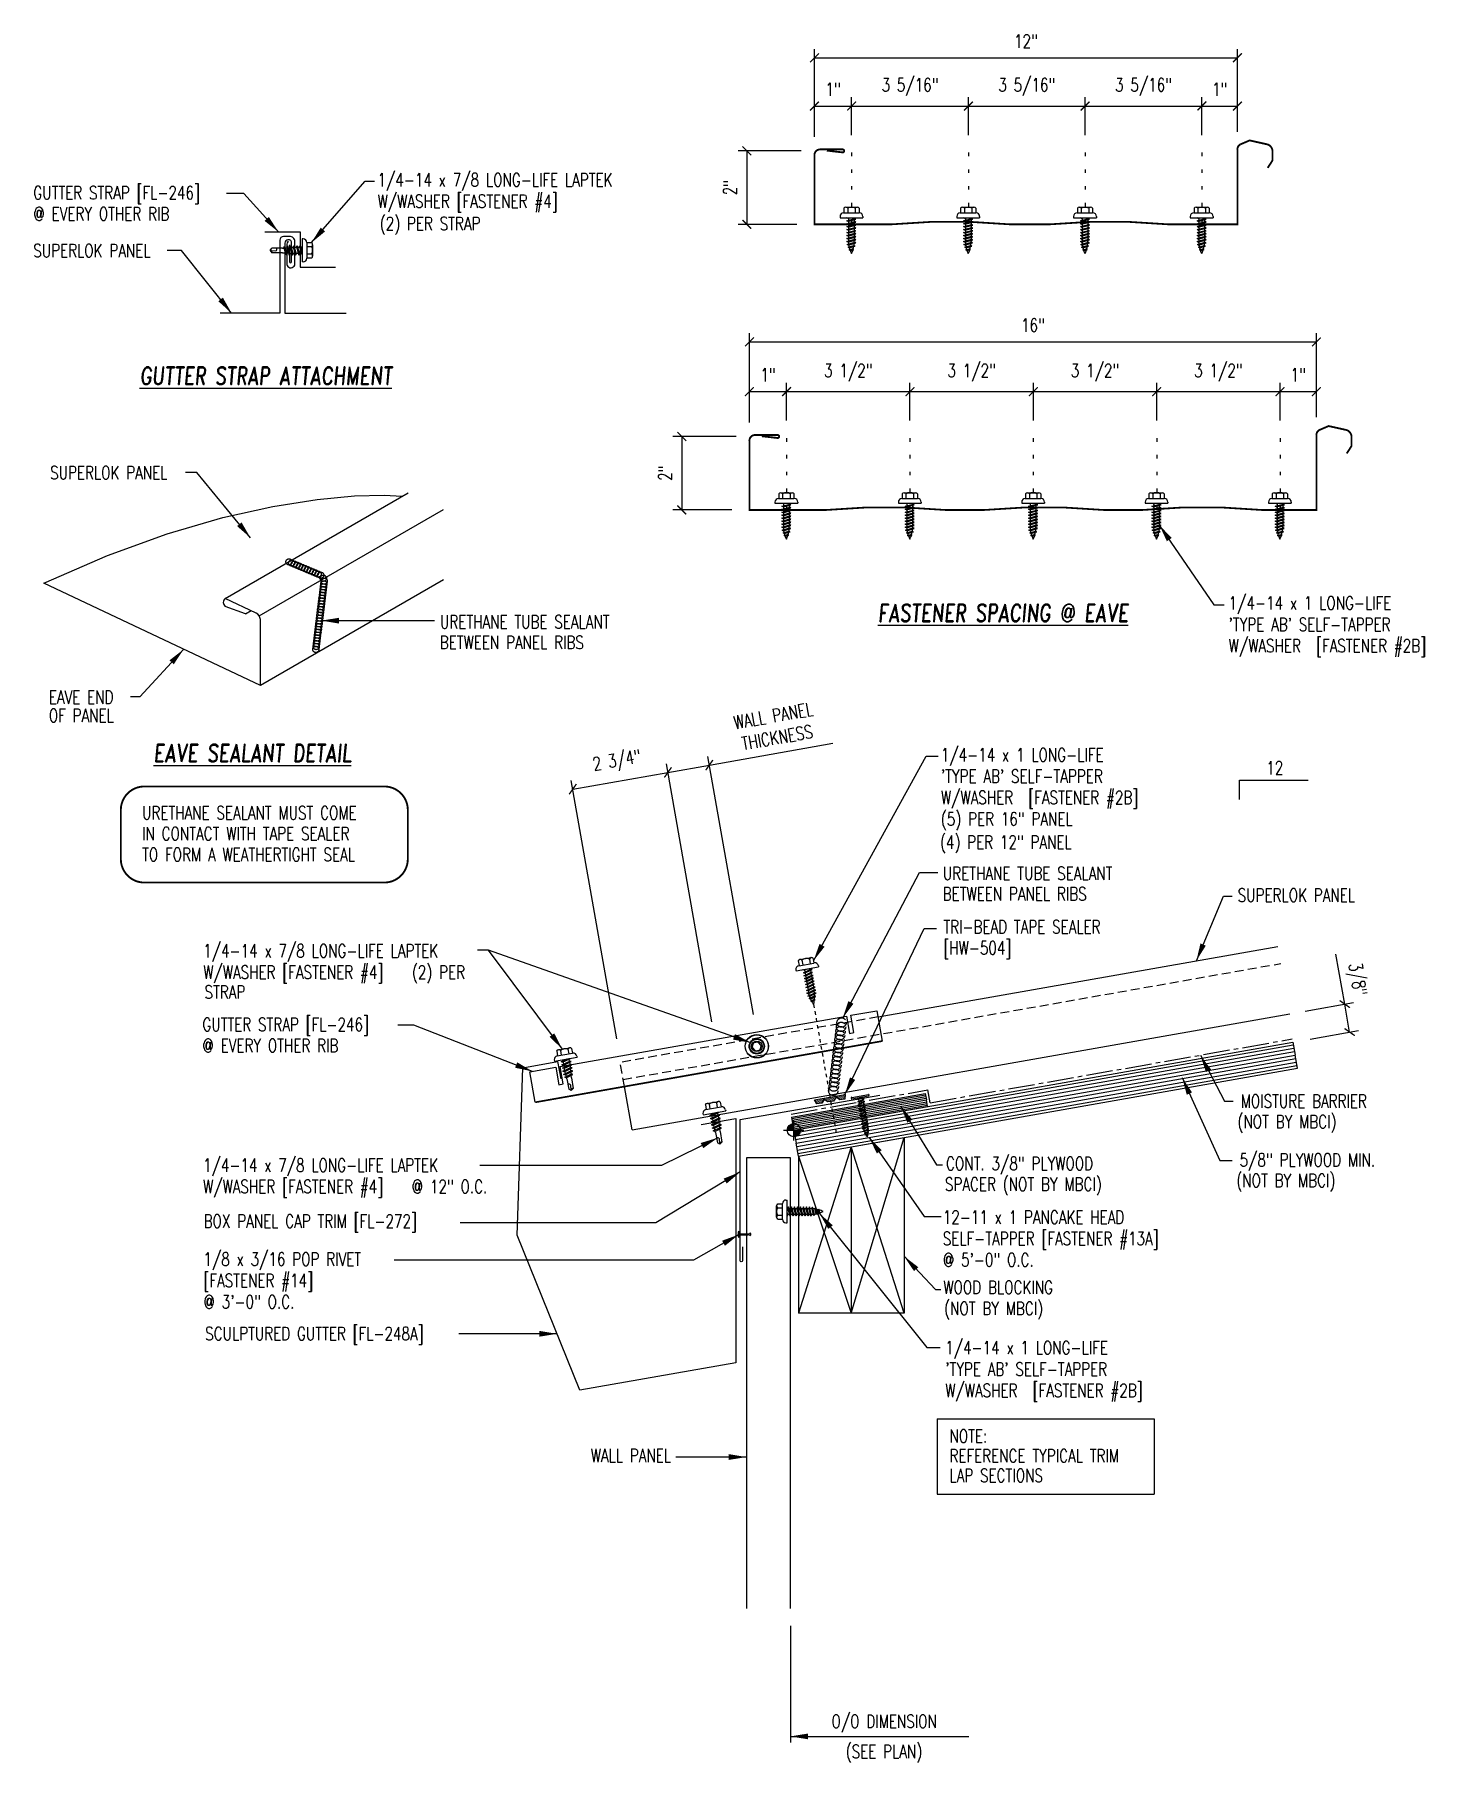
# Model space of a CAD drawing. Header units: inches. Extents: x 2.5 to 42, y 5.8 to 54.8.
import ezdxf
from ezdxf.enums import TextEntityAlignment as Align

# ---------------------------------------------------------------- set-up
doc = ezdxf.new("R2010")
doc.units = ezdxf.units.IN
doc.header["$MEASUREMENT"] = 0
for name, pattern in [('CENTER2', [1.125, 0.75, -0.125, 0.125, -0.125]), ('DASH3', [0.125, 0.0625, -0.0625]), ('DOT2', [0.125, 0, -0.125]), ('HIDDEN2', [0.1875, 0.125, -0.0625])]:
    doc.linetypes.add(name, pattern=pattern)
for name, color, linetype in [('BARRIER', 253, 'CENTER2'), ('DIM', 2, 'Continuous'), ('FASTENER', 9, 'Continuous'), ('LABEL', 6, 'Continuous'), ('MARK', 1, 'Continuous'), ('PANEL', 11, 'Continuous'), ('SEALANT', 253, 'CENTER2'), ('SECTION', 11, 'Continuous'), ('STLB', 5, 'Continuous'), ('TAPE', 8, 'Continuous'), ('TEXT', 2, 'Continuous'), ('TRIM', 6, 'Continuous'), ('WOOD', 3, 'Continuous')]:
    doc.layers.add(name, color=color, linetype=linetype)
doc.styles.add('ROMAND', font='romand', dxfattribs={"height": 0.075})
doc.styles.add('TEXT', font='SIMPLEX', dxfattribs={"width": 0.75, "height": 6})
doc.styles.add('TEXT1', font='ROMANS.shx', dxfattribs={"width": 0.75, "height": 0.375})
doc.dimstyles.new('DETAIL', dxfattribs={"dimscale": 4, "dimtxt": 0.375, "dimasz": 0.0625, "dimexe": 0.0625, "dimexo": 0.125, "dimgap": 0.0625, "dimtad": 1, "dimdec": 4, "dimzin": 3, "dimdsep": 46, "dimlunit": 4, "dimtxsty": 'TEXT1', "dimblk": 'ARCHTICK', "dimcen": 0.0625, "dimclrd": 7, "dimclre": 7, "dimclrt": 2, "dimadec": 0, "dimazin": 0, "dimtfac": 0.59375, "dimtdec": 4, "dimtmove": 0, "dimatfit": 3, "dimfxl": 0, "dimfrac": 2, "dimtolj": 1, "dimtzin": 3, "dimarcsym": 0})
doc.dimstyles.new('DETAIL$7', dxfattribs={"dimscale": 4, "dimtxt": 6, "dimasz": 0.125, "dimexe": 0.0625, "dimexo": 0.125, "dimgap": 0.0625, "dimtad": 1, "dimdec": 5, "dimzin": 3, "dimdsep": 46, "dimlunit": 4, "dimtxsty": 'TEXT', "dimblk": 'ARCHTICK', "dimcen": 0.0625, "dimclrd": 7, "dimclre": 7, "dimclrt": 2, "dimadec": 0, "dimazin": 0, "dimtfac": 0.666667, "dimtdec": 5, "dimtmove": 0, "dimatfit": 3, "dimfxl": 0, "dimfrac": 2, "dimtolj": 1, "dimtzin": 3, "dimarcsym": 0})

msp = doc.modelspace()

# ---------------------------------------------------------------- texts
at = {"color": 2, "insert": (30.66898, 54.61084), "char_height": 0.375, "attachment_point": 5, "style": 'TEXT1'}
msp.add_mtext('\\A1;12"', dxfattribs=at)
at = {"layer": 'DIM', "color": 2, "insert": (30.86721, 46.55172), "char_height": 0.375, "attachment_point": 5, "style": 'TEXT1'}
msp.add_mtext('\\A1;16"', dxfattribs=at)
at = {"layer": 'TEXT', "style": 'TEXT1', "width": 0.75}
for s, p in [('(2) PER STRAP', (12.33612, 49.24664)), ('SUPERLOK PANEL', (2.5059, 48.48093)), ('SUPERLOK PANEL', (2.98487, 42.1817)), ('URETHANE TUBE SEALANT', (14.04471, 37.9487)), ('BETWEEN PANEL RIBS', (14.03853, 37.36696)), ('EAVE END ', (2.94617, 35.81531)), ('OF PANEL', (2.94617, 35.29121)), ('(4) PER 12" PANEL', (28.23105, 31.69879)), ('URETHANE TUBE SEALANT', (28.31262, 30.81474)), ('BETWEEN PANEL RIBS', (28.30644, 30.233)), ('SUPERLOK PANEL', (36.67724, 30.1956)), ('STRAP', (7.36296, 27.44797)), ('MOISTURE BARRIER', (36.76149, 24.35336)), ('(NOT BY MBCI)', (36.66923, 23.76954)), ('5/8" PLYWOOD MIN.', (36.73004, 22.68307)), ('CONT. 3/8" PLYWOOD', (28.40165, 22.58014)), ('SPACER (NOT BY MBCI)', (28.37092, 21.99354)), ('(NOT BY MBCI)', (36.63778, 22.09925)), ('BOX PANEL CAP TRIM [FL-272]', (7.33941, 20.94604)), ('WOOD BLOCKING', (28.32604, 19.06887)), ('(NOT BY MBCI)', (28.34612, 18.47176)), ('SCULPTURED GUTTER [FL-248A]', (7.38368, 17.75538)), ('O/O DIMENSION', (25.15241, 6.75624)), ('(SEE PLAN)', (25.55532, 5.90259))]:
    msp.add_text(s, height=0.375, dxfattribs=at).set_placement(p)
msp.add_text('WALL PANEL', height=0.375, dxfattribs=at).set_placement((20.59886, 14.30078), align=Align.RIGHT)
at = {"layer": 'TEXT', "color": 2, "insert": (40.02858, 27.98379), "char_height": 0.375, "attachment_point": 5, "rotation": 280, "style": 'TEXT1'}
msp.add_mtext('\\A1;3/8"', dxfattribs=at)

# ---------------------------------------------------------------- blocks, each defined once
blk = doc.blocks.new('MB_GSTRP')
at = {"layer": 'STLB'}
blk.add_lwpolyline([(0, -0.875), (0, 0), (0.75, 0), (0.75, -0.5), (0.875, -0.5), (0.875, 0), (9.125, 0), (9.125, -0.5), (9.25, -0.5), (9.25, 0), (10, 0), (10, -0.875)], dxfattribs=at)
at = {"layer": 'STLB', "const_width": 0.0478}
blk.add_lwpolyline([(10, -0.875), (0, -0.875)], dxfattribs=at)
blk = doc.blocks.new('MB_DW4')
at = {"layer": 'FASTENER'}
for p, q in [((-0.326, 0.071), (-0.326, 0.037)), ((-0.326, 0.037), (0.322, 0.037)), ((-0.226, 0.171), (0.214, 0.171)), ((-0.217, 0.305), (-0.217, 0.171)), ((-0.163, 0.337), (0.159, 0.337)), ((-0.141, -0.014), (0.037, 0.037)), ((-0.108, 0.305), (-0.108, 0.171)), ((-0.105, -0.034), (0.137, 0.035)), ((-0.088, 0.037), (-0.088, 0.001)), ((-0.088, 0.037), (0.085, 0.037)), ((0.085, 0.037), (0.134, 0.037)), ((0.085, 0.02), (0.085, -0.041)), ((0.105, 0.305), (0.105, 0.171)), ((0.137, 0.035), (0.134, 0.037)), ((0.214, 0.305), (0.214, 0.171)), ((0.322, 0.071), (0.322, 0.037)), ((-0.105, -0.034), (-0.141, -0.014)), ((-0.141, -0.105), (0.102, -0.036)), ((-0.105, -0.125), (-0.141, -0.105)), ((-0.141, -0.196), (0.102, -0.127)), ((-0.105, -0.216), (-0.141, -0.196)), ((-0.141, -0.287), (0.102, -0.217)), ((-0.105, -0.307), (-0.141, -0.287)), ((-0.141, -0.378), (0.102, -0.308)), ((-0.105, -0.398), (-0.141, -0.378)), ((-0.122, -0.463), (0.089, -0.403)), ((-0.086, -0.483), (-0.122, -0.463)), ((-0.105, -0.125), (0.137, -0.056)), ((-0.105, -0.216), (0.137, -0.147)), ((-0.105, -0.307), (0.137, -0.238)), ((-0.105, -0.398), (0.137, -0.328)), ((-0.088, -0.029), (-0.088, -0.09)), ((-0.088, -0.12), (-0.088, -0.181)), ((-0.084, -0.27), (-0.088, -0.211)), ((-0.086, -0.483), (0.124, -0.423)), ((-0.078, -0.36), (-0.082, -0.3)), ((-0.071, -0.449), (-0.075, -0.389)), ((-0.066, -0.516), (-0.069, -0.478)), ((0.063, -0.515), (0.068, -0.439)), ((0.071, -0.408), (0.075, -0.346)), ((0.077, -0.315), (0.082, -0.253)), ((0.084, -0.223), (0.085, -0.211)), ((0.085, -0.071), (0.085, -0.131)), ((0.085, -0.162), (0.085, -0.211)), ((0.124, -0.423), (0.089, -0.403)), ((0.137, -0.056), (0.102, -0.036)), ((0.137, -0.147), (0.102, -0.127)), ((0.137, -0.238), (0.102, -0.217)), ((0.137, -0.328), (0.102, -0.308)), ((-0.066, -0.516), (-0.066, -0.82)), ((-0.002, -0.866), (-0.066, -0.82)), ((-0.003, -0.854), (0.009, -0.714)), ((-0.002, -0.866), (0.063, -0.82)), ((0.063, -0.516), (0.063, -0.82))]:
    blk.add_line(p, q, dxfattribs=at)
for centre, radius, start, end in [((-0.226, 0.071), 0.1, 90, 180), ((-0.163, 0.274), 0.0628, 29.8754, 150.1246), ((-0.002, 0.141), 0.196, 56.9974, 123.0026), ((0.159, 0.274), 0.0628, 29.8754, 150.1246), ((0.222, 0.071), 0.1, 0, 90), ((-0.036, -0.723), 0.0461, 11.1445, 130.906), ((0.039, -0.855), 0.0422, 55.4585, 194.8454), ((0.073, -0.516), 0.01, 175.9484, 180)]:
    blk.add_arc(centre, radius, start, end, dxfattribs=at)
blk = doc.blocks.new('_ArchTick')
at = {"color": 0, "linetype": 'ByBlock', "const_width": 0.15}
blk.add_lwpolyline([(-0.5, -0.5), (0.5, 0.5)], dxfattribs=at)
blk = doc.blocks.new('*D17')
at = {"layer": 'DEFPOINTS', "color": 0}
for p in [(20.512, 33.866), (21.847, 26.294), (19.147, 25.818)]:
    blk.add_point(p, dxfattribs=at)
at = {"layer": 'DIM', "color": 7, "lineweight": -2}
for p, q in [((17.812, 33.39), (20.512, 33.866)), ((21.76, 26.787), (20.468, 34.113)), ((19.061, 26.311), (17.769, 33.637))]:
    blk.add_line(p, q, dxfattribs=at)
at = {"layer": 'DIM', "color": 7, "lineweight": -2, "xscale": 0.25, "yscale": 0.25, "zscale": 0.25}
for p, rotation in [((20.512, 33.866), 9.999999999999277), ((17.812, 33.39), 189.9999999999993)]:
    blk.add_blockref('_ArchTick', p, dxfattribs=dict(at, rotation=rotation))
at = {"layer": 'DIM', "color": 2, "insert": (19.069, 34.156), "char_height": 0.375, "attachment_point": 5, "rotation": 10, "style": 'TEXT1'}
blk.add_mtext('\\A1;2 3/4"', dxfattribs=at)
blk = doc.blocks.new('*X2')
at = {"color": 0}
for p, q in [((-0.434, 0.135), (-0.434, 0.135)), ((-0.434, 0.123), (-0.434, 0.123)), ((-0.422, 0.141), (-0.422, 0.141)), ((-0.422, 0.129), (-0.422, 0.129)), ((-0.422, 0.117), (-0.422, 0.117)), ((-0.422, 0.105), (-0.422, 0.105)), ((-0.422, 0.094), (-0.422, 0.094)), ((-0.422, 0.082), (-0.422, 0.082)), ((-0.41, 0.135), (-0.41, 0.135)), ((-0.41, 0.123), (-0.41, 0.123)), ((-0.41, 0.111), (-0.41, 0.111)), ((-0.41, 0.1), (-0.41, 0.1)), ((-0.41, 0.088), (-0.41, 0.088)), ((-0.41, 0.076), (-0.41, 0.076)), ((-0.41, 0.064), (-0.41, 0.064)), ((-0.41, 0.053), (-0.41, 0.053)), ((-0.41, 0.041), (-0.41, 0.041)), ((-0.398, 0.141), (-0.398, 0.141)), ((-0.398, 0.129), (-0.398, 0.129)), ((-0.398, 0.117), (-0.398, 0.117)), ((-0.398, 0.105), (-0.398, 0.105)), ((-0.398, 0.094), (-0.398, 0.094)), ((-0.398, 0.082), (-0.398, 0.082)), ((-0.398, 0.07), (-0.398, 0.07)), ((-0.398, 0.059), (-0.398, 0.059)), ((-0.398, 0.047), (-0.398, 0.047)), ((-0.398, 0.035), (-0.398, 0.035)), ((-0.398, 0.023), (-0.398, 0.023)), ((-0.387, 0.135), (-0.387, 0.135)), ((-0.387, 0.123), (-0.387, 0.123)), ((-0.387, 0.111), (-0.387, 0.111)), ((-0.387, 0.1), (-0.387, 0.1)), ((-0.387, 0.088), (-0.387, 0.088)), ((-0.387, 0.076), (-0.387, 0.076)), ((-0.387, 0.064), (-0.387, 0.064)), ((-0.387, 0.053), (-0.387, 0.053)), ((-0.387, 0.041), (-0.387, 0.041)), ((-0.387, 0.029), (-0.387, 0.029)), ((-0.375, 0.141), (-0.375, 0.141)), ((-0.375, 0.129), (-0.375, 0.129)), ((-0.375, 0.117), (-0.375, 0.117)), ((-0.375, 0.105), (-0.375, 0.105)), ((-0.375, 0.094), (-0.375, 0.094)), ((-0.375, 0.082), (-0.375, 0.082)), ((-0.375, 0.07), (-0.375, 0.07)), ((-0.375, 0.059), (-0.375, 0.059)), ((-0.375, 0.047), (-0.375, 0.047)), ((-0.375, 0.035), (-0.375, 0.035)), ((-0.375, 0.023), (-0.375, 0.023)), ((-0.363, 0.135), (-0.363, 0.135)), ((-0.363, 0.123), (-0.363, 0.123)), ((-0.363, 0.111), (-0.363, 0.111)), ((-0.363, 0.1), (-0.363, 0.1)), ((-0.363, 0.088), (-0.363, 0.088)), ((-0.363, 0.076), (-0.363, 0.076)), ((-0.363, 0.064), (-0.363, 0.064)), ((-0.363, 0.053), (-0.363, 0.053)), ((-0.363, 0.041), (-0.363, 0.041)), ((-0.363, 0.029), (-0.363, 0.029)), ((-0.352, 0.141), (-0.352, 0.141)), ((-0.352, 0.129), (-0.352, 0.129)), ((-0.352, 0.117), (-0.352, 0.117)), ((-0.352, 0.105), (-0.352, 0.105)), ((-0.352, 0.094), (-0.352, 0.094)), ((-0.352, 0.082), (-0.352, 0.082)), ((-0.352, 0.07), (-0.352, 0.07)), ((-0.352, 0.059), (-0.352, 0.059)), ((-0.352, 0.047), (-0.352, 0.047)), ((-0.352, 0.035), (-0.352, 0.035)), ((-0.352, 0.023), (-0.352, 0.023)), ((-0.34, 0.135), (-0.34, 0.135)), ((-0.34, 0.123), (-0.34, 0.123)), ((-0.34, 0.111), (-0.34, 0.111)), ((-0.34, 0.1), (-0.34, 0.1)), ((-0.34, 0.088), (-0.34, 0.088)), ((-0.34, 0.076), (-0.34, 0.076)), ((-0.34, 0.064), (-0.34, 0.064)), ((-0.34, 0.053), (-0.34, 0.053)), ((-0.34, 0.041), (-0.34, 0.041)), ((-0.34, 0.029), (-0.34, 0.029)), ((-0.328, 0.141), (-0.328, 0.141)), ((-0.328, 0.129), (-0.328, 0.129)), ((-0.328, 0.117), (-0.328, 0.117)), ((-0.328, 0.105), (-0.328, 0.105)), ((-0.328, 0.094), (-0.328, 0.094)), ((-0.328, 0.082), (-0.328, 0.082)), ((-0.328, 0.07), (-0.328, 0.07)), ((-0.328, 0.059), (-0.328, 0.059)), ((-0.328, 0.047), (-0.328, 0.047)), ((-0.328, 0.035), (-0.328, 0.035)), ((-0.328, 0.023), (-0.328, 0.023)), ((-0.316, 0.135), (-0.316, 0.135)), ((-0.316, 0.123), (-0.316, 0.123)), ((-0.316, 0.111), (-0.316, 0.111)), ((-0.316, 0.1), (-0.316, 0.1)), ((-0.316, 0.088), (-0.316, 0.088)), ((-0.316, 0.076), (-0.316, 0.076)), ((-0.316, 0.064), (-0.316, 0.064)), ((-0.316, 0.053), (-0.316, 0.053)), ((-0.316, 0.041), (-0.316, 0.041)), ((-0.316, 0.029), (-0.316, 0.029)), ((-0.305, 0.141), (-0.305, 0.141)), ((-0.305, 0.129), (-0.305, 0.129)), ((-0.305, 0.117), (-0.305, 0.117)), ((-0.305, 0.105), (-0.305, 0.105)), ((-0.305, 0.094), (-0.305, 0.094)), ((-0.305, 0.082), (-0.305, 0.082)), ((-0.305, 0.07), (-0.305, 0.07)), ((-0.305, 0.059), (-0.305, 0.059)), ((-0.305, 0.047), (-0.305, 0.047)), ((-0.305, 0.035), (-0.305, 0.035)), ((-0.305, 0.023), (-0.305, 0.023)), ((-0.293, 0.135), (-0.293, 0.135)), ((-0.293, 0.123), (-0.293, 0.123)), ((-0.293, 0.111), (-0.293, 0.111)), ((-0.293, 0.1), (-0.293, 0.1)), ((-0.293, 0.088), (-0.293, 0.088)), ((-0.293, 0.076), (-0.293, 0.076)), ((-0.293, 0.064), (-0.293, 0.064)), ((-0.293, 0.053), (-0.293, 0.053)), ((-0.293, 0.041), (-0.293, 0.041)), ((-0.293, 0.029), (-0.293, 0.029)), ((-0.281, 0.141), (-0.281, 0.141)), ((-0.281, 0.129), (-0.281, 0.129)), ((-0.281, 0.117), (-0.281, 0.117)), ((-0.281, 0.105), (-0.281, 0.105)), ((-0.281, 0.094), (-0.281, 0.094)), ((-0.281, 0.082), (-0.281, 0.082)), ((-0.281, 0.07), (-0.281, 0.07)), ((-0.281, 0.059), (-0.281, 0.059)), ((-0.281, 0.047), (-0.281, 0.047)), ((-0.281, 0.035), (-0.281, 0.035)), ((-0.281, 0.023), (-0.281, 0.023)), ((-0.27, 0.135), (-0.27, 0.135)), ((-0.27, 0.123), (-0.27, 0.123)), ((-0.27, 0.111), (-0.27, 0.111)), ((-0.27, 0.1), (-0.27, 0.1)), ((-0.27, 0.088), (-0.27, 0.088)), ((-0.27, 0.076), (-0.27, 0.076)), ((-0.27, 0.064), (-0.27, 0.064)), ((-0.27, 0.053), (-0.27, 0.053)), ((-0.27, 0.041), (-0.27, 0.041)), ((-0.27, 0.029), (-0.27, 0.029)), ((-0.258, 0.141), (-0.258, 0.141)), ((-0.258, 0.129), (-0.258, 0.129)), ((-0.258, 0.117), (-0.258, 0.117)), ((-0.258, 0.105), (-0.258, 0.105)), ((-0.258, 0.094), (-0.258, 0.094)), ((-0.258, 0.082), (-0.258, 0.082)), ((-0.258, 0.07), (-0.258, 0.07)), ((-0.258, 0.059), (-0.258, 0.059)), ((-0.258, 0.047), (-0.258, 0.047)), ((-0.258, 0.035), (-0.258, 0.035)), ((-0.258, 0.023), (-0.258, 0.023)), ((-0.246, 0.135), (-0.246, 0.135)), ((-0.246, 0.123), (-0.246, 0.123)), ((-0.246, 0.111), (-0.246, 0.111)), ((-0.246, 0.1), (-0.246, 0.1)), ((-0.246, 0.088), (-0.246, 0.088)), ((-0.246, 0.076), (-0.246, 0.076)), ((-0.246, 0.064), (-0.246, 0.064)), ((-0.246, 0.053), (-0.246, 0.053)), ((-0.246, 0.041), (-0.246, 0.041)), ((-0.234, 0.141), (-0.234, 0.141)), ((-0.234, 0.129), (-0.234, 0.129)), ((-0.234, 0.117), (-0.234, 0.117)), ((-0.234, 0.105), (-0.234, 0.105)), ((-0.234, 0.094), (-0.234, 0.094)), ((-0.234, 0.082), (-0.234, 0.082)), ((-0.234, 0.07), (-0.234, 0.07)), ((-0.234, 0.059), (-0.234, 0.059)), ((-0.234, 0.047), (-0.234, 0.047)), ((-0.223, 0.135), (-0.223, 0.135)), ((-0.223, 0.123), (-0.223, 0.123)), ((-0.223, 0.111), (-0.223, 0.111)), ((-0.223, 0.1), (-0.223, 0.1)), ((-0.223, 0.088), (-0.223, 0.088)), ((-0.223, 0.076), (-0.223, 0.076)), ((-0.223, 0.064), (-0.223, 0.064)), ((-0.211, 0.141), (-0.211, 0.141)), ((-0.211, 0.129), (-0.211, 0.129)), ((-0.211, 0.117), (-0.211, 0.117)), ((-0.211, 0.105), (-0.211, 0.105)), ((-0.211, 0.094), (-0.211, 0.094)), ((-0.211, 0.082), (-0.211, 0.082)), ((-0.211, 0.07), (-0.211, 0.07)), ((-0.199, 0.135), (-0.199, 0.135)), ((-0.199, 0.123), (-0.199, 0.123)), ((-0.199, 0.111), (-0.199, 0.111)), ((-0.199, 0.1), (-0.199, 0.1)), ((-0.199, 0.088), (-0.199, 0.088)), ((-0.188, 0.141), (-0.188, 0.141)), ((-0.188, 0.129), (-0.188, 0.129)), ((-0.188, 0.117), (-0.188, 0.117)), ((-0.188, 0.105), (-0.188, 0.105)), ((-0.188, 0.094), (-0.188, 0.094)), ((-0.176, 0.135), (-0.176, 0.135)), ((-0.176, 0.123), (-0.176, 0.123)), ((-0.176, 0.111), (-0.176, 0.111)), ((-0.164, 0.141), (-0.164, 0.141)), ((-0.164, 0.129), (-0.164, 0.129)), ((-0.164, 0.117), (-0.164, 0.117)), ((-0.164, 0.105), (-0.164, 0.105)), ((-0.152, 0.135), (-0.152, 0.135)), ((-0.152, 0.123), (-0.152, 0.123)), ((-0.152, 0.111), (-0.152, 0.111)), ((-0.152, 0.1), (-0.152, 0.1)), ((-0.141, 0.141), (-0.141, 0.141)), ((-0.141, 0.129), (-0.141, 0.129)), ((-0.141, 0.117), (-0.141, 0.117)), ((-0.141, 0.105), (-0.141, 0.105)), ((-0.141, 0.094), (-0.141, 0.094)), ((-0.141, 0.082), (-0.141, 0.082)), ((-0.129, 0.135), (-0.129, 0.135)), ((-0.129, 0.123), (-0.129, 0.123)), ((-0.129, 0.111), (-0.129, 0.111)), ((-0.129, 0.1), (-0.129, 0.1)), ((-0.129, 0.088), (-0.129, 0.088)), ((-0.129, 0.076), (-0.129, 0.076)), ((-0.117, 0.141), (-0.117, 0.141)), ((-0.117, 0.129), (-0.117, 0.129)), ((-0.117, 0.117), (-0.117, 0.117)), ((-0.117, 0.105), (-0.117, 0.105)), ((-0.117, 0.094), (-0.117, 0.094)), ((-0.117, 0.082), (-0.117, 0.082)), ((-0.117, 0.07), (-0.117, 0.07)), ((-0.117, 0.059), (-0.117, 0.059)), ((-0.105, 0.135), (-0.105, 0.135)), ((-0.105, 0.123), (-0.105, 0.123)), ((-0.105, 0.111), (-0.105, 0.111)), ((-0.105, 0.1), (-0.105, 0.1)), ((-0.105, 0.088), (-0.105, 0.088)), ((-0.105, 0.076), (-0.105, 0.076)), ((-0.105, 0.064), (-0.105, 0.064)), ((-0.105, 0.053), (-0.105, 0.053)), ((-0.094, 0.141), (-0.094, 0.141)), ((-0.094, 0.129), (-0.094, 0.129)), ((-0.094, 0.117), (-0.094, 0.117)), ((-0.094, 0.105), (-0.094, 0.105)), ((-0.094, 0.094), (-0.094, 0.094)), ((-0.094, 0.082), (-0.094, 0.082)), ((-0.094, 0.07), (-0.094, 0.07)), ((-0.094, 0.059), (-0.094, 0.059)), ((-0.094, 0.047), (-0.094, 0.047)), ((-0.094, 0.035), (-0.094, 0.035)), ((-0.082, 0.135), (-0.082, 0.135)), ((-0.082, 0.123), (-0.082, 0.123)), ((-0.082, 0.111), (-0.082, 0.111)), ((-0.082, 0.1), (-0.082, 0.1)), ((-0.082, 0.088), (-0.082, 0.088)), ((-0.082, 0.076), (-0.082, 0.076)), ((-0.082, 0.064), (-0.082, 0.064)), ((-0.082, 0.053), (-0.082, 0.053)), ((-0.082, 0.041), (-0.082, 0.041)), ((-0.082, 0.029), (-0.082, 0.029)), ((-0.07, 0.141), (-0.07, 0.141)), ((-0.07, 0.129), (-0.07, 0.129)), ((-0.07, 0.117), (-0.07, 0.117)), ((-0.07, 0.105), (-0.07, 0.105)), ((-0.07, 0.094), (-0.07, 0.094)), ((-0.07, 0.082), (-0.07, 0.082)), ((-0.07, 0.07), (-0.07, 0.07)), ((-0.07, 0.059), (-0.07, 0.059)), ((-0.07, 0.047), (-0.07, 0.047)), ((-0.07, 0.035), (-0.07, 0.035)), ((-0.07, 0.023), (-0.07, 0.023)), ((-0.059, 0.135), (-0.059, 0.135)), ((-0.059, 0.123), (-0.059, 0.123)), ((-0.059, 0.111), (-0.059, 0.111)), ((-0.059, 0.1), (-0.059, 0.1)), ((-0.059, 0.088), (-0.059, 0.088)), ((-0.059, 0.076), (-0.059, 0.076)), ((-0.059, 0.064), (-0.059, 0.064)), ((-0.059, 0.053), (-0.059, 0.053)), ((-0.059, 0.041), (-0.059, 0.041)), ((-0.059, 0.029), (-0.059, 0.029)), ((-0.047, 0.141), (-0.047, 0.141)), ((-0.047, 0.129), (-0.047, 0.129)), ((-0.047, 0.117), (-0.047, 0.117)), ((-0.047, 0.105), (-0.047, 0.105)), ((-0.047, 0.094), (-0.047, 0.094)), ((-0.047, 0.082), (-0.047, 0.082)), ((-0.047, 0.07), (-0.047, 0.07)), ((-0.047, 0.059), (-0.047, 0.059)), ((-0.047, 0.047), (-0.047, 0.047)), ((-0.047, 0.035), (-0.047, 0.035)), ((-0.047, 0.023), (-0.047, 0.023)), ((-0.035, 0.135), (-0.035, 0.135)), ((-0.035, 0.123), (-0.035, 0.123)), ((-0.035, 0.111), (-0.035, 0.111)), ((-0.035, 0.1), (-0.035, 0.1)), ((-0.035, 0.088), (-0.035, 0.088)), ((-0.035, 0.076), (-0.035, 0.076)), ((-0.035, 0.064), (-0.035, 0.064)), ((-0.035, 0.053), (-0.035, 0.053)), ((-0.035, 0.041), (-0.035, 0.041)), ((-0.035, 0.029), (-0.035, 0.029)), ((-0.023, 0.141), (-0.023, 0.141)), ((-0.023, 0.129), (-0.023, 0.129)), ((-0.023, 0.117), (-0.023, 0.117)), ((-0.023, 0.105), (-0.023, 0.105)), ((-0.023, 0.094), (-0.023, 0.094)), ((-0.023, 0.082), (-0.023, 0.082)), ((-0.023, 0.07), (-0.023, 0.07)), ((-0.023, 0.059), (-0.023, 0.059)), ((-0.023, 0.047), (-0.023, 0.047)), ((-0.023, 0.035), (-0.023, 0.035)), ((-0.023, 0.023), (-0.023, 0.023)), ((-0.012, 0.135), (-0.012, 0.135)), ((-0.012, 0.123), (-0.012, 0.123)), ((-0.012, 0.111), (-0.012, 0.111)), ((-0.012, 0.1), (-0.012, 0.1)), ((-0.012, 0.088), (-0.012, 0.088)), ((-0.012, 0.076), (-0.012, 0.076)), ((-0.012, 0.064), (-0.012, 0.064)), ((-0.012, 0.053), (-0.012, 0.053)), ((-0.012, 0.041), (-0.012, 0.041)), ((-0.012, 0.029), (-0.012, 0.029)), ((0, 0.141), (0, 0.141)), ((0, 0.129), (0, 0.129)), ((0, 0.117), (0, 0.117)), ((0, 0.105), (0, 0.105)), ((0, 0.094), (0, 0.094)), ((0, 0.082), (0, 0.082)), ((0, 0.07), (0, 0.07)), ((0, 0.059), (0, 0.059)), ((0, 0.047), (0, 0.047)), ((0, 0.035), (0, 0.035)), ((0, 0.023), (0, 0.023)), ((0.012, 0.135), (0.012, 0.135)), ((0.012, 0.123), (0.012, 0.123)), ((0.012, 0.111), (0.012, 0.111)), ((0.012, 0.1), (0.012, 0.1)), ((0.012, 0.088), (0.012, 0.088)), ((0.012, 0.076), (0.012, 0.076)), ((0.012, 0.064), (0.012, 0.064)), ((0.012, 0.053), (0.012, 0.053)), ((0.012, 0.041), (0.012, 0.041)), ((0.012, 0.029), (0.012, 0.029)), ((0.023, 0.141), (0.023, 0.141)), ((0.023, 0.129), (0.023, 0.129)), ((0.023, 0.117), (0.023, 0.117)), ((0.023, 0.105), (0.023, 0.105)), ((0.023, 0.094), (0.023, 0.094)), ((0.023, 0.082), (0.023, 0.082)), ((0.023, 0.07), (0.023, 0.07)), ((0.023, 0.059), (0.023, 0.059)), ((0.023, 0.047), (0.023, 0.047)), ((0.023, 0.035), (0.023, 0.035)), ((0.023, 0.023), (0.023, 0.023)), ((0.035, 0.135), (0.035, 0.135)), ((0.035, 0.123), (0.035, 0.123)), ((0.035, 0.111), (0.035, 0.111)), ((0.035, 0.1), (0.035, 0.1)), ((0.035, 0.088), (0.035, 0.088)), ((0.035, 0.076), (0.035, 0.076)), ((0.035, 0.064), (0.035, 0.064)), ((0.035, 0.053), (0.035, 0.053)), ((0.035, 0.041), (0.035, 0.041)), ((0.035, 0.029), (0.035, 0.029)), ((0.047, 0.141), (0.047, 0.141)), ((0.047, 0.129), (0.047, 0.129)), ((0.047, 0.117), (0.047, 0.117)), ((0.047, 0.105), (0.047, 0.105)), ((0.047, 0.094), (0.047, 0.094)), ((0.047, 0.082), (0.047, 0.082)), ((0.047, 0.07), (0.047, 0.07)), ((0.047, 0.059), (0.047, 0.059)), ((0.047, 0.047), (0.047, 0.047)), ((0.047, 0.035), (0.047, 0.035)), ((0.047, 0.023), (0.047, 0.023)), ((0.059, 0.135), (0.059, 0.135)), ((0.059, 0.123), (0.059, 0.123)), ((0.059, 0.111), (0.059, 0.111)), ((0.059, 0.1), (0.059, 0.1)), ((0.059, 0.088), (0.059, 0.088)), ((0.059, 0.076), (0.059, 0.076)), ((0.059, 0.064), (0.059, 0.064)), ((0.059, 0.053), (0.059, 0.053)), ((0.059, 0.041), (0.059, 0.041)), ((0.059, 0.029), (0.059, 0.029)), ((0.07, 0.141), (0.07, 0.141)), ((0.07, 0.129), (0.07, 0.129)), ((0.07, 0.117), (0.07, 0.117)), ((0.07, 0.105), (0.07, 0.105)), ((0.07, 0.094), (0.07, 0.094)), ((0.07, 0.082), (0.07, 0.082)), ((0.07, 0.07), (0.07, 0.07)), ((0.07, 0.059), (0.07, 0.059)), ((0.07, 0.047), (0.07, 0.047)), ((0.07, 0.035), (0.07, 0.035)), ((0.07, 0.023), (0.07, 0.023)), ((0.082, 0.135), (0.082, 0.135)), ((0.082, 0.123), (0.082, 0.123)), ((0.082, 0.111), (0.082, 0.111)), ((0.082, 0.1), (0.082, 0.1)), ((0.082, 0.088), (0.082, 0.088)), ((0.082, 0.076), (0.082, 0.076)), ((0.082, 0.064), (0.082, 0.064)), ((0.082, 0.053), (0.082, 0.053)), ((0.082, 0.041), (0.082, 0.041)), ((0.082, 0.029), (0.082, 0.029)), ((0.094, 0.141), (0.094, 0.141)), ((0.094, 0.129), (0.094, 0.129)), ((0.094, 0.117), (0.094, 0.117)), ((0.094, 0.105), (0.094, 0.105)), ((0.094, 0.094), (0.094, 0.094)), ((0.094, 0.082), (0.094, 0.082)), ((0.094, 0.07), (0.094, 0.07)), ((0.094, 0.059), (0.094, 0.059)), ((0.094, 0.047), (0.094, 0.047)), ((0.094, 0.035), (0.094, 0.035)), ((0.105, 0.135), (0.105, 0.135)), ((0.105, 0.123), (0.105, 0.123)), ((0.105, 0.111), (0.105, 0.111)), ((0.105, 0.1), (0.105, 0.1)), ((0.105, 0.088), (0.105, 0.088)), ((0.105, 0.076), (0.105, 0.076)), ((0.105, 0.064), (0.105, 0.064)), ((0.105, 0.053), (0.105, 0.053)), ((0.117, 0.141), (0.117, 0.141)), ((0.117, 0.129), (0.117, 0.129)), ((0.117, 0.117), (0.117, 0.117)), ((0.117, 0.105), (0.117, 0.105)), ((0.117, 0.094), (0.117, 0.094)), ((0.117, 0.082), (0.117, 0.082)), ((0.117, 0.07), (0.117, 0.07)), ((0.117, 0.059), (0.117, 0.059)), ((0.129, 0.135), (0.129, 0.135)), ((0.129, 0.123), (0.129, 0.123)), ((0.129, 0.111), (0.129, 0.111)), ((0.129, 0.1), (0.129, 0.1)), ((0.129, 0.088), (0.129, 0.088)), ((0.129, 0.076), (0.129, 0.076)), ((0.141, 0.141), (0.141, 0.141)), ((0.141, 0.129), (0.141, 0.129)), ((0.141, 0.117), (0.141, 0.117)), ((0.141, 0.105), (0.141, 0.105)), ((0.141, 0.094), (0.141, 0.094)), ((0.141, 0.082), (0.141, 0.082)), ((0.152, 0.135), (0.152, 0.135)), ((0.152, 0.123), (0.152, 0.123)), ((0.152, 0.111), (0.152, 0.111)), ((0.152, 0.1), (0.152, 0.1)), ((0.164, 0.141), (0.164, 0.141)), ((0.164, 0.129), (0.164, 0.129)), ((0.164, 0.117), (0.164, 0.117)), ((0.164, 0.105), (0.164, 0.105)), ((0.176, 0.135), (0.176, 0.135)), ((0.176, 0.123), (0.176, 0.123)), ((0.176, 0.111), (0.176, 0.111)), ((0.188, 0.141), (0.188, 0.141)), ((0.188, 0.129), (0.188, 0.129)), ((0.188, 0.117), (0.188, 0.117)), ((0.188, 0.105), (0.188, 0.105)), ((0.188, 0.094), (0.188, 0.094)), ((0.199, 0.135), (0.199, 0.135)), ((0.199, 0.123), (0.199, 0.123)), ((0.199, 0.111), (0.199, 0.111)), ((0.199, 0.1), (0.199, 0.1)), ((0.199, 0.088), (0.199, 0.088)), ((0.211, 0.141), (0.211, 0.141)), ((0.211, 0.129), (0.211, 0.129)), ((0.211, 0.117), (0.211, 0.117)), ((0.211, 0.105), (0.211, 0.105)), ((0.211, 0.094), (0.211, 0.094)), ((0.211, 0.082), (0.211, 0.082)), ((0.211, 0.07), (0.211, 0.07)), ((0.223, 0.135), (0.223, 0.135)), ((0.223, 0.123), (0.223, 0.123)), ((0.223, 0.111), (0.223, 0.111)), ((0.223, 0.1), (0.223, 0.1)), ((0.223, 0.088), (0.223, 0.088)), ((0.223, 0.076), (0.223, 0.076)), ((0.223, 0.064), (0.223, 0.064)), ((0.234, 0.141), (0.234, 0.141)), ((0.234, 0.129), (0.234, 0.129)), ((0.234, 0.117), (0.234, 0.117)), ((0.234, 0.105), (0.234, 0.105)), ((0.234, 0.094), (0.234, 0.094)), ((0.234, 0.082), (0.234, 0.082)), ((0.234, 0.07), (0.234, 0.07)), ((0.234, 0.059), (0.234, 0.059)), ((0.234, 0.047), (0.234, 0.047)), ((0.246, 0.135), (0.246, 0.135)), ((0.246, 0.123), (0.246, 0.123)), ((0.246, 0.111), (0.246, 0.111)), ((0.246, 0.1), (0.246, 0.1)), ((0.246, 0.088), (0.246, 0.088)), ((0.246, 0.076), (0.246, 0.076)), ((0.246, 0.064), (0.246, 0.064)), ((0.246, 0.053), (0.246, 0.053)), ((0.246, 0.041), (0.246, 0.041)), ((0.258, 0.141), (0.258, 0.141)), ((0.258, 0.129), (0.258, 0.129)), ((0.258, 0.117), (0.258, 0.117)), ((0.258, 0.105), (0.258, 0.105)), ((0.258, 0.094), (0.258, 0.094)), ((0.258, 0.082), (0.258, 0.082)), ((0.258, 0.07), (0.258, 0.07)), ((0.258, 0.059), (0.258, 0.059)), ((0.258, 0.047), (0.258, 0.047)), ((0.258, 0.035), (0.258, 0.035)), ((0.258, 0.023), (0.258, 0.023)), ((0.27, 0.135), (0.27, 0.135)), ((0.27, 0.123), (0.27, 0.123)), ((0.27, 0.111), (0.27, 0.111)), ((0.27, 0.1), (0.27, 0.1)), ((0.27, 0.088), (0.27, 0.088)), ((0.27, 0.076), (0.27, 0.076)), ((0.27, 0.064), (0.27, 0.064)), ((0.27, 0.053), (0.27, 0.053)), ((0.27, 0.041), (0.27, 0.041)), ((0.27, 0.029), (0.27, 0.029)), ((0.281, 0.141), (0.281, 0.141)), ((0.281, 0.129), (0.281, 0.129)), ((0.281, 0.117), (0.281, 0.117)), ((0.281, 0.105), (0.281, 0.105)), ((0.281, 0.094), (0.281, 0.094)), ((0.281, 0.082), (0.281, 0.082)), ((0.281, 0.07), (0.281, 0.07)), ((0.281, 0.059), (0.281, 0.059)), ((0.281, 0.047), (0.281, 0.047)), ((0.281, 0.035), (0.281, 0.035)), ((0.281, 0.023), (0.281, 0.023)), ((0.293, 0.135), (0.293, 0.135)), ((0.293, 0.123), (0.293, 0.123)), ((0.293, 0.111), (0.293, 0.111)), ((0.293, 0.1), (0.293, 0.1)), ((0.293, 0.088), (0.293, 0.088)), ((0.293, 0.076), (0.293, 0.076)), ((0.293, 0.064), (0.293, 0.064)), ((0.293, 0.053), (0.293, 0.053)), ((0.293, 0.041), (0.293, 0.041)), ((0.293, 0.029), (0.293, 0.029)), ((0.305, 0.141), (0.305, 0.141)), ((0.305, 0.129), (0.305, 0.129)), ((0.305, 0.117), (0.305, 0.117)), ((0.305, 0.105), (0.305, 0.105)), ((0.305, 0.094), (0.305, 0.094)), ((0.305, 0.082), (0.305, 0.082)), ((0.305, 0.07), (0.305, 0.07)), ((0.305, 0.059), (0.305, 0.059)), ((0.305, 0.047), (0.305, 0.047)), ((0.305, 0.035), (0.305, 0.035)), ((0.305, 0.023), (0.305, 0.023)), ((0.316, 0.135), (0.316, 0.135)), ((0.316, 0.123), (0.316, 0.123)), ((0.316, 0.111), (0.316, 0.111)), ((0.316, 0.1), (0.316, 0.1)), ((0.316, 0.088), (0.316, 0.088)), ((0.316, 0.076), (0.316, 0.076)), ((0.316, 0.064), (0.316, 0.064)), ((0.316, 0.053), (0.316, 0.053)), ((0.316, 0.041), (0.316, 0.041)), ((0.316, 0.029), (0.316, 0.029)), ((0.328, 0.141), (0.328, 0.141)), ((0.328, 0.129), (0.328, 0.129)), ((0.328, 0.117), (0.328, 0.117)), ((0.328, 0.105), (0.328, 0.105)), ((0.328, 0.094), (0.328, 0.094)), ((0.328, 0.082), (0.328, 0.082)), ((0.328, 0.07), (0.328, 0.07)), ((0.328, 0.059), (0.328, 0.059)), ((0.328, 0.047), (0.328, 0.047)), ((0.328, 0.035), (0.328, 0.035)), ((0.328, 0.023), (0.328, 0.023)), ((0.34, 0.135), (0.34, 0.135)), ((0.34, 0.123), (0.34, 0.123)), ((0.34, 0.111), (0.34, 0.111)), ((0.34, 0.1), (0.34, 0.1)), ((0.34, 0.088), (0.34, 0.088)), ((0.34, 0.076), (0.34, 0.076)), ((0.34, 0.064), (0.34, 0.064)), ((0.34, 0.053), (0.34, 0.053)), ((0.34, 0.041), (0.34, 0.041)), ((0.34, 0.029), (0.34, 0.029)), ((0.352, 0.141), (0.352, 0.141)), ((0.352, 0.129), (0.352, 0.129)), ((0.352, 0.117), (0.352, 0.117)), ((0.352, 0.105), (0.352, 0.105)), ((0.352, 0.094), (0.352, 0.094)), ((0.352, 0.082), (0.352, 0.082)), ((0.352, 0.07), (0.352, 0.07)), ((0.352, 0.059), (0.352, 0.059)), ((0.352, 0.047), (0.352, 0.047)), ((0.352, 0.035), (0.352, 0.035)), ((0.352, 0.023), (0.352, 0.023)), ((0.363, 0.135), (0.363, 0.135)), ((0.363, 0.123), (0.363, 0.123)), ((0.363, 0.111), (0.363, 0.111)), ((0.363, 0.1), (0.363, 0.1)), ((0.363, 0.088), (0.363, 0.088)), ((0.363, 0.076), (0.363, 0.076)), ((0.363, 0.064), (0.363, 0.064)), ((0.363, 0.053), (0.363, 0.053)), ((0.363, 0.041), (0.363, 0.041)), ((0.363, 0.029), (0.363, 0.029)), ((0.375, 0.141), (0.375, 0.141)), ((0.375, 0.129), (0.375, 0.129)), ((0.375, 0.117), (0.375, 0.117)), ((0.375, 0.105), (0.375, 0.105)), ((0.375, 0.094), (0.375, 0.094)), ((0.375, 0.082), (0.375, 0.082)), ((0.375, 0.07), (0.375, 0.07)), ((0.375, 0.059), (0.375, 0.059)), ((0.375, 0.047), (0.375, 0.047)), ((0.375, 0.035), (0.375, 0.035)), ((0.375, 0.023), (0.375, 0.023)), ((0.387, 0.135), (0.387, 0.135)), ((0.387, 0.123), (0.387, 0.123)), ((0.387, 0.111), (0.387, 0.111)), ((0.387, 0.1), (0.387, 0.1)), ((0.387, 0.088), (0.387, 0.088)), ((0.387, 0.076), (0.387, 0.076)), ((0.387, 0.064), (0.387, 0.064)), ((0.387, 0.053), (0.387, 0.053)), ((0.387, 0.041), (0.387, 0.041)), ((0.387, 0.029), (0.387, 0.029)), ((0.398, 0.141), (0.398, 0.141)), ((0.398, 0.129), (0.398, 0.129)), ((0.398, 0.117), (0.398, 0.117)), ((0.398, 0.105), (0.398, 0.105)), ((0.398, 0.094), (0.398, 0.094)), ((0.398, 0.082), (0.398, 0.082)), ((0.398, 0.07), (0.398, 0.07)), ((0.398, 0.059), (0.398, 0.059)), ((0.398, 0.047), (0.398, 0.047)), ((0.398, 0.035), (0.398, 0.035)), ((0.398, 0.023), (0.398, 0.023)), ((0.41, 0.135), (0.41, 0.135)), ((0.41, 0.123), (0.41, 0.123)), ((0.41, 0.111), (0.41, 0.111)), ((0.41, 0.1), (0.41, 0.1)), ((0.41, 0.088), (0.41, 0.088)), ((0.41, 0.076), (0.41, 0.076)), ((0.41, 0.064), (0.41, 0.064)), ((0.41, 0.053), (0.41, 0.053)), ((0.41, 0.041), (0.41, 0.041)), ((0.422, 0.141), (0.422, 0.141)), ((0.422, 0.129), (0.422, 0.129)), ((0.422, 0.117), (0.422, 0.117)), ((0.422, 0.105), (0.422, 0.105)), ((0.422, 0.094), (0.422, 0.094)), ((0.422, 0.082), (0.422, 0.082)), ((0.434, 0.135), (0.434, 0.135)), ((0.434, 0.123), (0.434, 0.123))]:
    blk.add_line(p, q, dxfattribs=at)
blk = doc.blocks.new('MB_DBTAP')
at = {"layer": 'TAPE', "color": 9}
blk.add_lwpolyline([(-0.403, 0.018), (-0.442, 0.141), (0.442, 0.141), (0.403, 0.018), (0.26, 0.018), (0.17, 0.109), (0.079, 0.018), (0, 0.018), (-0.079, 0.018), (-0.17, 0.109), (-0.26, 0.018)], close=True, dxfattribs=at)
at = {"layer": 'TAPE', "color": 251}
blk.add_blockref('*X2', (0, 0), dxfattribs=at)
blk = doc.blocks.new('*D18')
at = {"layer": 'DEFPOINTS', "color": 0}
for p in [(21.687, 34.074), (23.023, 26.502), (21.847, 26.294)]:
    blk.add_point(p, dxfattribs=at)
at = {"layer": 'DIM', "color": 7, "lineweight": -2}
for p, q in [((22.936, 26.994), (21.644, 34.32)), ((21.687, 34.074), (25.191, 34.692)), ((21.76, 26.787), (20.468, 34.113)), ((20.512, 33.866), (21.687, 34.074))]:
    blk.add_line(p, q, dxfattribs=at)
at = {"layer": 'DIM', "color": 7, "lineweight": -2, "xscale": 0.25, "yscale": 0.25, "zscale": 0.25}
for p, rotation in [((20.512, 33.866), 189.9999999999999), ((21.687, 34.074), 9.99999999999995)]:
    blk.add_blockref('_ArchTick', p, dxfattribs=dict(at, rotation=rotation))
at = {"layer": 'DIM', "color": 2, "insert": (23.555, 35.165), "char_height": 0.375, "attachment_point": 5, "rotation": 10, "style": 'TEXT1'}
blk.add_mtext('\\A1;{WALL PANEL}\\P{THICKNESS}', dxfattribs=at)
blk = doc.blocks.new('FZ6')
at = {"layer": 'FASTENER'}
for p, q in [((-0.324, 0.071), (-0.324, 0.037)), ((-0.324, 0.037), (0.324, 0.037)), ((-0.224, 0.171), (0.215, 0.171)), ((-0.215, 0.305), (-0.215, 0.171)), ((-0.161, 0.337), (0.161, 0.337)), ((-0.129, 0.035), (-0.124, 0.037)), ((-0.096, 0.017), (-0.129, 0.035)), ((-0.129, -0.049), (0.096, 0.015)), ((-0.124, 0.037), (-0.08, 0.037)), ((-0.107, 0.305), (-0.107, 0.171)), ((-0.096, 0.017), (-0.025, 0.037)), ((-0.08, 0.037), (0.08, 0.037)), ((-0.08, 0.021), (-0.08, -0.035)), ((0.08, 0.037), (0.08, 0.011)), ((0.129, -0.003), (0.096, 0.015)), ((0.107, 0.305), (0.107, 0.171)), ((0.215, 0.305), (0.215, 0.171)), ((0.324, 0.071), (0.324, 0.037)), ((-0.096, -0.068), (-0.129, -0.049)), ((-0.129, -0.134), (0.096, -0.069)), ((-0.096, -0.152), (-0.129, -0.134)), ((-0.129, -0.218), (0.096, -0.154)), ((-0.096, -0.237), (-0.129, -0.218)), ((-0.129, -0.303), (0.096, -0.238)), ((-0.096, -0.321), (-0.129, -0.303)), ((-0.129, -0.387), (0.096, -0.323)), ((-0.096, -0.406), (-0.129, -0.387)), ((-0.129, -0.471), (0.096, -0.407)), ((-0.096, -0.49), (-0.129, -0.471)), ((-0.096, -0.068), (0.129, -0.004)), ((-0.096, -0.152), (0.129, -0.088)), ((-0.096, -0.237), (0.129, -0.172)), ((-0.096, -0.321), (0.129, -0.257)), ((-0.096, -0.406), (0.129, -0.341)), ((-0.096, -0.49), (0.129, -0.426)), ((-0.08, -0.063), (-0.08, -0.12)), ((-0.08, -0.148), (-0.08, -0.204)), ((-0.08, -0.232), (-0.08, -0.288)), ((-0.08, -0.317), (-0.08, -0.373)), ((-0.08, -0.401), (-0.08, -0.457)), ((-0.08, -0.485), (-0.08, -0.542)), ((0.08, -0.016), (0.08, -0.074)), ((0.08, -0.102), (0.08, -0.158)), ((0.08, -0.186), (0.08, -0.243)), ((0.08, -0.27), (0.08, -0.327)), ((0.08, -0.355), (0.08, -0.412)), ((0.08, -0.44), (0.08, -0.496)), ((0.129, -0.088), (0.096, -0.069)), ((0.129, -0.172), (0.096, -0.154)), ((0.129, -0.257), (0.096, -0.238)), ((0.129, -0.341), (0.096, -0.323)), ((0.129, -0.426), (0.096, -0.407)), ((-0.129, -0.556), (0.096, -0.491)), ((-0.096, -0.575), (-0.129, -0.556)), ((-0.129, -0.64), (0.096, -0.576)), ((-0.096, -0.659), (-0.129, -0.64)), ((-0.121, -0.722), (0.092, -0.662)), ((-0.088, -0.741), (-0.121, -0.722)), ((-0.096, -0.575), (0.129, -0.51)), ((-0.096, -0.659), (0.129, -0.595)), ((-0.095, -0.799), (0.071, -0.752)), ((-0.061, -0.818), (-0.095, -0.799)), ((-0.088, -0.741), (0.125, -0.68)), ((-0.08, -0.57), (-0.08, -0.626)), ((-0.063, -0.877), (0.034, -0.847)), ((-0.029, -0.895), (-0.063, -0.877)), ((-0.061, -0.818), (0.104, -0.771)), ((-0.029, -0.895), (0.068, -0.866)), ((0.068, -0.866), (0.034, -0.847)), ((0.104, -0.771), (0.071, -0.752)), ((0.08, -0.524), (0.08, -0.58)), ((0.125, -0.68), (0.092, -0.662)), ((0.129, -0.51), (0.096, -0.491)), ((0.129, -0.595), (0.096, -0.576))]:
    blk.add_line(p, q, dxfattribs=at)
for centre, radius, start, end in [((-0.224, 0.071), 0.1, 90, 180), ((-0.161, 0.274), 0.0628, 29.8754, 150.1246), ((0, 0.141), 0.196, 56.9974, 123.0026), ((0.161, 0.274), 0.0628, 29.8754, 150.1246), ((0.224, 0.071), 0.1, 0, 90), ((0.676, -0.642), 0.757, 180.9696, 185.1765), ((0.676, -0.642), 0.757, 187.255, 191.3837), ((0.676, -0.642), 0.757, 193.4363, 197.6723), ((0.676, -0.642), 0.757, 199.1495, 206.7351), ((-0.676, -0.642), 0.757, 333.2649, 342.2085), ((-0.676, -0.642), 0.757, 343.5473, 349.3968), ((-0.676, -0.642), 0.757, 351.6648, 356.0901), ((-0.676, -0.642), 0.757, 358.2537, 2.5109)]:
    blk.add_arc(centre, radius, start, end, dxfattribs=at)
blk = doc.blocks.new('A$C3D0C556B')
at = {"layer": 'WOOD'}
for p, q in [((0, 1.523), (4.389, 3.82)), ((0, 3.046), (4.389, 3.82)), ((4.91, 0.866), (4.389, 3.82)), ((0, 3.046), (0, 0)), ((0, 3.046), (4.649, 2.343)), ((4.649, 2.343), (0, 0)), ((0, 1.523), (4.649, 2.343)), ((4.91, 0.866), (0, 1.523)), ((0, 0), (4.91, 0.866))]:
    blk.add_line(p, q, dxfattribs=at)
blk = doc.blocks.new('FD-F4')
at = {"layer": 'TEXT', "style": 'TEXT1', "width": 0.75}
for s, p in [('1/4-14 x 7/8 LONG-LIFE LAPTEK', (0.005, -0.041)), ('W/WASHER [FASTENER #4]', (0.005, -0.193))]:
    blk.add_text(s, height=0.09375, dxfattribs=at).set_placement(p)
blk.add_attdef('(QUANTITY)', (1.485, -0.193), '', height=0.0938, dxfattribs=at)
at = {"layer": 'TEXT', "style": 'TEXT1', "flags": 1}
for tag, p in [('Color', (0.062, -0.435)), ('Calc', (0.062, -0.435)), ('Opt1', (0.062, -0.435)), ('Opt2', (0.062, -0.435)), ('Opt3', (0.062, -0.435)), ('Description', (0.062, -0.435)), ('Multiple', (0.062, -0.435)), ('Part', (0.062, -0.435)), ('Spare1', (0.062, -0.622)), ('Spare2', (0.062, -0.622)), ('Spare3', (0.062, -0.622)), ('Spare4', (0.062, -0.622)), ('Spare5', (0.062, -0.622)), ('Spare6', (0.062, -0.622)), ('Spare7', (0.062, -0.622)), ('Spare8', (0.062, -0.622)), ('Spare9', (0.062, -0.622)), ('Spare10', (0.062, -0.622))]:
    blk.add_attdef(tag, p, '', height=0.0938, dxfattribs=at)
blk = doc.blocks.new('FD-F2b')
at = {"layer": 'TEXT', "style": 'TEXT1', "width": 0.75}
for s, height, p in [('1/4-14 x 1 LONG-LIFE', 0.09375, (0.005, -0.041)), ("'TYPE AB' SELF-TAPPER", 0.09375, (0.005, -0.193)), ('W/WASHER', 0.0938, (0.005, -0.344)), ('[FASTENER #2B]', 0.09375, (0.625, -0.344))]:
    blk.add_text(s, height=height, dxfattribs=at).set_placement(p)
blk.add_attdef('(QUANTITY)', (0.005, -0.496), '', height=0.0938, dxfattribs=at)
at = {"layer": 'TEXT', "style": 'TEXT1', "flags": 1}
for tag, p in [('Color', (0.02, -0.714)), ('Calc', (0.02, -0.714)), ('Opt1', (0.02, -0.714)), ('Opt2', (0.02, -0.714)), ('Opt3', (0.02, -0.714)), ('Description', (0.02, -0.714)), ('Multiple', (0.02, -0.714)), ('Part', (0.02, -0.714)), ('Spare1', (0.02, -0.902)), ('Spare2', (0.02, -0.902)), ('Spare3', (0.02, -0.902)), ('Spare4', (0.02, -0.902)), ('Spare5', (0.02, -0.902)), ('Spare6', (0.02, -0.902)), ('Spare7', (0.02, -0.902)), ('Spare8', (0.02, -0.902)), ('Spare9', (0.02, -0.902)), ('Spare10', (0.02, -0.902))]:
    blk.add_attdef(tag, p, '', height=0.0938, dxfattribs=at)
blk = doc.blocks.new('st7')
at = {"layer": 'FASTENER'}
for p, q in [((-0.24, 0.082), (0.24, 0.082)), ((-0.24, 0.037), (0.24, 0.037)), ((-0.093, 0.003), (0.027, 0.037)), ((-0.069, -0.011), (-0.093, 0.003)), ((-0.069, -0.011), (0.095, 0.036)), ((-0.057, 0.037), (-0.057, 0.013)), ((0.059, 0.026), (0.059, -0.025)), ((-0.093, -0.069), (0.071, -0.022)), ((-0.069, -0.082), (-0.093, -0.069)), ((-0.093, -0.14), (0.071, -0.093)), ((-0.069, -0.154), (-0.093, -0.14)), ((-0.093, -0.212), (0.071, -0.165)), ((-0.069, -0.225), (-0.093, -0.212)), ((-0.093, -0.283), (0.071, -0.236)), ((-0.069, -0.296), (-0.093, -0.283)), ((-0.093, -0.354), (0.071, -0.307)), ((-0.069, -0.368), (-0.093, -0.354)), ((-0.093, -0.426), (0.071, -0.379)), ((-0.069, -0.439), (-0.093, -0.426)), ((-0.093, -0.497), (0.071, -0.45)), ((-0.069, -0.082), (0.095, -0.036)), ((-0.069, -0.154), (0.095, -0.107)), ((-0.069, -0.225), (0.095, -0.178)), ((-0.069, -0.296), (0.095, -0.25)), ((-0.069, -0.368), (0.095, -0.321)), ((-0.069, -0.439), (0.095, -0.392)), ((-0.069, -0.511), (0.095, -0.464)), ((-0.057, -0.008), (-0.057, -0.059)), ((-0.057, -0.079), (-0.057, -0.13)), ((-0.057, -0.15), (-0.057, -0.201)), ((-0.057, -0.222), (-0.057, -0.273)), ((-0.057, -0.293), (-0.057, -0.344)), ((-0.057, -0.365), (-0.057, -0.415)), ((-0.057, -0.436), (-0.057, -0.487)), ((0.059, -0.046), (0.059, -0.097)), ((0.059, -0.117), (0.059, -0.168)), ((0.059, -0.189), (0.059, -0.239)), ((0.059, -0.26), (0.059, -0.311)), ((0.059, -0.331), (0.059, -0.382)), ((0.059, -0.403), (0.059, -0.454)), ((0.059, -0.474), (0.059, -0.525)), ((0.095, -0.036), (0.071, -0.022)), ((0.095, -0.107), (0.071, -0.093)), ((0.095, -0.178), (0.071, -0.165)), ((0.095, -0.25), (0.071, -0.236)), ((0.095, -0.321), (0.071, -0.307)), ((0.095, -0.392), (0.071, -0.379)), ((0.095, -0.464), (0.071, -0.45)), ((-0.069, -0.511), (-0.093, -0.497)), ((-0.093, -0.568), (0.071, -0.522)), ((-0.069, -0.582), (-0.093, -0.568)), ((-0.093, -0.64), (0.071, -0.593)), ((-0.069, -0.653), (-0.093, -0.64)), ((-0.093, -0.711), (0.071, -0.664)), ((-0.069, -0.725), (-0.093, -0.711)), ((-0.093, -0.782), (0.071, -0.736)), ((-0.069, -0.796), (-0.093, -0.782)), ((-0.093, -0.854), (0.071, -0.807)), ((-0.069, -0.867), (-0.093, -0.854)), ((-0.078, -0.921), (0.061, -0.881)), ((-0.054, -0.934), (-0.078, -0.921)), ((-0.069, -0.582), (0.095, -0.535)), ((-0.069, -0.653), (0.095, -0.606)), ((-0.069, -0.725), (0.095, -0.678)), ((-0.069, -0.796), (0.095, -0.749)), ((-0.069, -0.867), (0.095, -0.821)), ((-0.058, -0.986), (0.041, -0.958)), ((-0.057, -0.507), (-0.057, -0.558)), ((-0.057, -0.579), (-0.057, -0.629)), ((-0.057, -0.65), (-0.057, -0.701)), ((-0.057, -0.721), (-0.057, -0.772)), ((-0.057, -0.793), (-0.057, -0.844)), ((-0.054, -0.934), (0.085, -0.895)), ((-0.034, -1), (0.065, -0.972)), ((0.065, -0.972), (0.041, -0.958)), ((0.059, -0.545), (0.059, -0.596)), ((0.059, -0.617), (0.059, -0.668)), ((0.059, -0.688), (0.059, -0.739)), ((0.059, -0.759), (0.059, -0.81)), ((0.059, -0.831), (0.059, -0.861)), ((0.085, -0.895), (0.061, -0.881)), ((0.095, -0.535), (0.071, -0.522)), ((0.095, -0.606), (0.071, -0.593)), ((0.095, -0.678), (0.071, -0.664)), ((0.095, -0.749), (0.071, -0.736)), ((0.095, -0.821), (0.071, -0.807)), ((-0.034, -1), (-0.058, -0.986)), ((-0.03, -1.05), (0.006, -1.04)), ((-0.006, -1.063), (-0.03, -1.05)), ((-0.006, -1.063), (0.03, -1.053)), ((0.03, -1.053), (0.006, -1.04))]:
    blk.add_line(p, q, dxfattribs=at)
for centre, radius, start, end in [((-0.238, 0.06), 0.0227, 94.6639, 265.3361), ((0.238, 0.06), 0.0227, 274.6639, 85.3361), ((0.502, -0.853), 0.56, 181.0834, 186.2136), ((0.502, -0.853), 0.56, 188.2489, 193.282), ((-0.501, -0.853), 0.56, 339.4684, 347.2016), ((-0.501, -0.853), 0.56, 348.7524, 354.9475), ((-0.501, -0.853), 0.56, 357.0874, 0.7958), ((0.502, -0.853), 0.56, 194.889, 200.3099), ((0.502, -0.853), 0.56, 201.1572, 206.3807), ((-0.501, -0.853), 0.56, 333.6193, 338.828)]:
    blk.add_arc(centre, radius, start, end, dxfattribs=at)
blk = doc.blocks.new('wp')
at = {"layer": 'SECTION'}
for p, q in [((-0.096, 0), (0.096, 0)), ((0, -0.096), (0, 0.096))]:
    blk.add_line(p, q, dxfattribs=at)
at = {"layer": 'SECTION', "const_width": 0.0625}
for points in [[(0, 0.031, 0.414214), (-0.031, 0, 1)], [(0, -0.031, 0.414214), (0.031, 0, 1)]]:
    blk.add_lwpolyline(points, format="xyb", dxfattribs=at)
at = {"layer": 'SECTION'}
blk.add_circle((0, 0), 0.0625, dxfattribs=at)
blk = doc.blocks.new('slopl1')
at = {"layer": 'MARK', "color": 6}
blk.add_lwpolyline([(0, 0), (0, 0.137), (0.487, 0.137)], dxfattribs=at)
at = {"layer": 'MARK', "color": 2, "style": 'TEXT1', "width": 0.75}
blk.add_text('12', height=0.0938, dxfattribs=at).set_placement((0.191, 0.178))
blk.add_attdef('SLOPL1', text='', height=0.0938, dxfattribs=at).set_placement((-0.055, 0.024), align=Align.RIGHT)
blk = doc.blocks.new('dsc-FL-246')
at = {"layer": 'TEXT', "style": 'TEXT1', "width": 0.75}
for s, p in [('GUTTER STRAP [FL-246]', (0, 0)), ('@ EVERY OTHER RIB', (0, -0.6))]:
    blk.add_text(s, height=0.375, dxfattribs=at).set_placement(p)
at = {"layer": 'TEXT', "style": 'TEXT1', "flags": 1}
for tag, p in [('COLOR', (0, -1.2)), ('CALC', (0, -1.2)), ('OPT1', (0, -1.2)), ('OPT2', (0, -1.2)), ('OPT3', (0, -1.2)), ('GAGE', (0, -1.2)), ('SHPLN', (0, -1.2)), ('PART', (0, -1.2)), ('DESCRIPTION', (0, -1.2)), ('MULTIPLE', (0, -1.2)), ('SPARE1', (0, -1.8)), ('SPARE2', (0, -1.8)), ('SPARE3', (0, -1.8)), ('SPARE4', (0, -1.8)), ('SPARE5', (0, -1.8)), ('SPARE6', (0, -1.8)), ('SPARE7', (0, -1.8)), ('SPARE8', (0, -1.8)), ('SPARE9', (0, -1.8)), ('SPARE10', (0, -1.8))]:
    blk.add_attdef(tag, p, '', height=0.375, dxfattribs=at)
blk = doc.blocks.new('dsc-HW-504')
at = {"layer": 'TEXT', "style": 'TEXT1', "width": 0.75}
for s, p in [('TRI-BEAD TAPE SEALER', (0, 0)), ('[HW-504]', (0, -0.6))]:
    blk.add_text(s, height=0.375, dxfattribs=at).set_placement(p)
at = {"layer": 'TEXT', "style": 'TEXT1', "flags": 1}
for tag, p in [('COLOR', (0, -1.2)), ('CALC', (0, -1.2)), ('OPT1', (0, -1.2)), ('OPT2', (0, -1.2)), ('OPT3', (0, -1.2)), ('GAGE', (0, -1.2)), ('SHPLN', (0, -1.2)), ('PART', (0, -1.2)), ('DESCRIPTION', (0, -1.2)), ('MULTIPLE', (0, -1.2)), ('SPARE1', (0, -1.8)), ('SPARE2', (0, -1.8)), ('SPARE3', (0, -1.8)), ('SPARE4', (0, -1.8)), ('SPARE5', (0, -1.8)), ('SPARE6', (0, -1.8)), ('SPARE7', (0, -1.8)), ('SPARE8', (0, -1.8)), ('SPARE9', (0, -1.8)), ('SPARE10', (0, -1.8))]:
    blk.add_attdef(tag, p, '', height=0.375, dxfattribs=at)
blk = doc.blocks.new('seal_note_tape')
at = {"layer": 'TEXT', "color": 6, "const_width": 0.0533}
blk.add_lwpolyline([(0.027, 0.693), (0.027, 2.086, -0.414214), (0.693, 2.753), (7.503, 2.753, -0.414214), (8.169, 2.086), (8.169, 0.693, -0.414214), (7.503, 0.027), (0.693, 0.027, -0.414214)], format="xyb", close=True, dxfattribs=at)
at = {"layer": 'TEXT', "style": 'TEXT1', "width": 0.75}
for s, p in [('URETHANE SEALANT MUST COME', (0.63, 1.82)), ('IN CONTACT WITH TAPE SEALER', (0.63, 1.227)), ('TO FORM A WEATHERTIGHT SEAL', (0.63, 0.633))]:
    blk.add_text(s, height=0.375, dxfattribs=at).set_placement(p)
blk = doc.blocks.new('LAY-LAB')
at = {"layer": 'LABEL', "color": 6, "style": 'ROMAND', "oblique": 5, "width": 0.75}
blk.add_attdef('LAY-LAB', (0.017, 0.036), '', height=0.188, dxfattribs=at)
blk = doc.blocks.new('SCR-HDwash')
for p, q in [((-0.085, 0.095), (-0.132, 0.006)), ((0.042, 0.115), (-0.059, 0.111)), ((0.123, 0.015), (0.069, 0.101)), ((-0.131, -0.024), (-0.077, -0.111)), ((-0.051, -0.125), (0.051, -0.121)), ((0.076, -0.105), (0.124, -0.015))]:
    blk.add_line(p, q)
for radius in [0.202, 0.15]:
    blk.add_circle((0, 0), radius)
for centre, start, end in [((-0.106, -0.008), 152.0215, 212.0215), ((-0.058, 0.081), 92.0215, 152.0215), ((0.044, 0.085), 32.0215, 92.0215), ((0.097, -0.001), 332.0215, 32.0215), ((-0.052, -0.095), 212.0215, 272.0215), ((0.05, -0.091), 272.0215, 332.0215)]:
    blk.add_arc(centre, 0.03, start, end)
at = {"layer": 'FASTENER'}
for radius in [0.331, 0.326, 0.217]:
    blk.add_circle((0, 0), radius, dxfattribs=at)
blk = doc.blocks.new('FD-F14')
at = {"layer": 'TEXT', "style": 'TEXT1', "width": 0.75}
for s, p in [('1/8 x 3/16 POP RIVET', (0.005, -0.041)), ('[FASTENER #14]', (0.005, -0.193))]:
    blk.add_text(s, height=0.09375, dxfattribs=at).set_placement(p)
blk.add_attdef('(QUANTITY)', (0.005, -0.344), '', height=0.0938, dxfattribs=at)
blk = doc.blocks.new('fm3')
at = {"layer": 'FASTENER', "color": 12}
for p, q in [((-0.035, 0.018), (0.144, 0.018)), ((0.115, 0.04), (-0.006, 0.04)), ((0.043, 0.018), (0.043, -0.243)), ((0.067, 0.018), (0.067, -0.243)), ((0.035, -0.32), (0.075, -0.32))]:
    blk.add_line(p, q, dxfattribs=at)
for centre, radius, start, end in [((0.055, -0.066), 0.123, 119.4777, 136.6143), ((0.055, -0.066), 0.123, 43.3857, 60.5223), ((0.055, -0.297), 0.03, 143.7655, 228.4038), ((-0.02, -0.243), 0.0625, 323.7655, 0), ((0.129, -0.243), 0.0625, 180, 216.2345), ((0.055, -0.297), 0.03, 311.5962, 36.2345)]:
    blk.add_arc(centre, radius, start, end, dxfattribs=at)
blk = doc.blocks.new('A$C5F8068C3')
at = {"layer": 'TRIM'}
for p, q in [((-3.093, 0.072), (-2.093, 0.072)), ((-2.093, 0.072), (-2.093, -0.928)), ((-2.093, -0.928), (-1.093, -0.928))]:
    blk.add_line(p, q, dxfattribs=at)
blk = doc.blocks.new('fz5')
at = {"layer": 'FASTENER'}
for p, q in [((-0.326, 0.071), (-0.326, 0.037)), ((-0.326, 0.037), (0.322, 0.037)), ((-0.226, 0.171), (0.214, 0.171)), ((-0.217, 0.305), (-0.217, 0.171)), ((-0.163, 0.337), (0.159, 0.337)), ((-0.141, -0.014), (0.037, 0.037)), ((-0.108, 0.305), (-0.108, 0.171)), ((-0.105, -0.034), (0.137, 0.035)), ((-0.088, 0.037), (-0.088, 0.001)), ((-0.088, 0.037), (0.085, 0.037)), ((0.085, 0.037), (0.134, 0.037)), ((0.085, 0.02), (0.085, -0.041)), ((0.105, 0.305), (0.105, 0.171)), ((0.137, 0.035), (0.134, 0.037)), ((0.214, 0.305), (0.214, 0.171)), ((0.322, 0.071), (0.322, 0.037)), ((-0.105, -0.034), (-0.141, -0.014)), ((-0.141, -0.105), (0.102, -0.036)), ((-0.105, -0.125), (-0.141, -0.105)), ((-0.141, -0.196), (0.102, -0.127)), ((-0.105, -0.216), (-0.141, -0.196)), ((-0.141, -0.287), (0.102, -0.217)), ((-0.105, -0.307), (-0.141, -0.287)), ((-0.141, -0.378), (0.102, -0.308)), ((-0.105, -0.398), (-0.141, -0.378)), ((-0.122, -0.463), (0.089, -0.403)), ((-0.086, -0.483), (-0.122, -0.463)), ((-0.105, -0.125), (0.137, -0.056)), ((-0.105, -0.216), (0.137, -0.147)), ((-0.105, -0.307), (0.137, -0.238)), ((-0.105, -0.398), (0.137, -0.328)), ((-0.088, -0.029), (-0.088, -0.09)), ((-0.088, -0.12), (-0.088, -0.181)), ((-0.084, -0.27), (-0.088, -0.211)), ((-0.086, -0.483), (0.124, -0.423)), ((-0.078, -0.36), (-0.082, -0.3)), ((-0.071, -0.449), (-0.075, -0.389)), ((-0.066, -0.516), (-0.069, -0.478)), ((0.063, -0.515), (0.068, -0.439)), ((0.071, -0.408), (0.075, -0.346)), ((0.077, -0.315), (0.082, -0.253)), ((0.084, -0.223), (0.085, -0.211)), ((0.085, -0.071), (0.085, -0.131)), ((0.085, -0.162), (0.085, -0.211)), ((0.124, -0.423), (0.089, -0.403)), ((0.137, -0.056), (0.102, -0.036)), ((0.137, -0.147), (0.102, -0.127)), ((0.137, -0.238), (0.102, -0.217)), ((0.137, -0.328), (0.102, -0.308)), ((-0.066, -0.516), (-0.066, -0.82)), ((-0.002, -0.866), (-0.066, -0.82)), ((-0.003, -0.854), (0.009, -0.714)), ((-0.002, -0.866), (0.063, -0.82)), ((0.063, -0.516), (0.063, -0.82))]:
    blk.add_line(p, q, dxfattribs=at)
for centre, radius, start, end in [((-0.226, 0.071), 0.1, 90, 180), ((-0.163, 0.274), 0.0628, 29.8754, 150.1246), ((-0.002, 0.141), 0.196, 56.9974, 123.0026), ((0.159, 0.274), 0.0628, 29.8754, 150.1246), ((0.222, 0.071), 0.1, 0, 90), ((-0.036, -0.723), 0.0461, 11.1445, 130.906), ((0.039, -0.855), 0.0422, 55.4585, 194.8454), ((0.073, -0.516), 0.01, 175.9484, 180)]:
    blk.add_arc(centre, radius, start, end, dxfattribs=at)
blk = doc.blocks.new('A$C30686E82')
for p, q in [((-2.715, 0.761), (3.437, 0.761)), ((-2.715, 0.761), (-2.715, -1.379)), ((3.437, 0.761), (3.437, -1.379)), ((-2.715, -1.379), (3.437, -1.379))]:
    blk.add_line(p, q)
at = {"layer": 'TEXT', "style": 'TEXT1', "width": 0.75}
for s, p in [('NOTE:', (-2.368, 0.081)), ('REFERENCE TYPICAL TRIM', (-2.368, -0.477)), ('LAP SECTIONS', (-2.368, -1.035))]:
    blk.add_text(s, height=0.375, dxfattribs=at).set_placement(p)
blk = doc.blocks.new('*D25')
at = {"layer": 'DEFPOINTS', "color": 0}
for p in [(23.879, 44.668), (22.824, 43.295), (23.879, 43.345)]:
    blk.add_point(p, dxfattribs=at)
at = {"layer": 'DIM', "color": 7, "lineweight": -2}
for p, q in [((22.824, 43.795), (22.824, 44.918)), ((22.824, 44.668), (23.879, 44.668)), ((23.879, 43.845), (23.879, 44.918))]:
    blk.add_line(p, q, dxfattribs=at)
at = {"layer": 'DIM', "color": 7, "lineweight": -2, "xscale": 0.25, "yscale": 0.25, "zscale": 0.25, "rotation": 180}
blk.add_blockref('_ArchTick', (22.824, 44.668), dxfattribs=at)
at = {"layer": 'DIM', "color": 7, "lineweight": -2, "xscale": 0.25, "yscale": 0.25, "zscale": 0.25}
blk.add_blockref('_ArchTick', (23.879, 44.668), dxfattribs=at)
at = {"layer": 'DIM', "color": 2, "insert": (23.351, 45.142), "char_height": 0.375, "attachment_point": 5, "style": 'TEXT1'}
blk.add_mtext('\\A1;1"', dxfattribs=at)
blk = doc.blocks.new('*D26')
at = {"layer": 'DEFPOINTS', "color": 0}
for p in [(22.943, 43.397), (20.905, 41.311), (22.823, 41.311)]:
    blk.add_point(p, dxfattribs=at)
at = {"layer": 'DIM', "color": 7, "lineweight": -2}
for p, q in [((22.443, 43.397), (20.655, 43.397)), ((20.905, 43.397), (20.905, 41.311)), ((22.323, 41.311), (20.655, 41.311))]:
    blk.add_line(p, q, dxfattribs=at)
at = {"layer": 'DIM', "color": 7, "lineweight": -2, "xscale": 0.25, "yscale": 0.25, "zscale": 0.25}
for p, rotation in [((20.905, 43.397), 90), ((20.905, 41.311), 270)]:
    blk.add_blockref('_ArchTick', p, dxfattribs=dict(at, rotation=rotation))
at = {"layer": 'DIM', "color": 2, "insert": (20.431, 42.354), "char_height": 0.375, "attachment_point": 5, "rotation": 90, "style": 'TEXT1'}
blk.add_mtext('\\A1;2"', dxfattribs=at)
blk = doc.blocks.new('*D27')
at = {"layer": 'DEFPOINTS', "color": 0}
for p in [(38.91, 44.668), (37.879, 43.345), (38.91, 43.44)]:
    blk.add_point(p, dxfattribs=at)
at = {"layer": 'DIM', "color": 7, "lineweight": -2}
for p, q in [((37.879, 43.845), (37.879, 44.918)), ((37.879, 44.668), (38.91, 44.668)), ((38.91, 43.94), (38.91, 44.918))]:
    blk.add_line(p, q, dxfattribs=at)
at = {"layer": 'DIM', "color": 7, "lineweight": -2, "xscale": 0.25, "yscale": 0.25, "zscale": 0.25, "rotation": 180}
blk.add_blockref('_ArchTick', (37.879, 44.668), dxfattribs=at)
at = {"layer": 'DIM', "color": 7, "lineweight": -2, "xscale": 0.25, "yscale": 0.25, "zscale": 0.25}
blk.add_blockref('_ArchTick', (38.91, 44.668), dxfattribs=at)
at = {"layer": 'DIM', "color": 2, "insert": (38.394, 45.142), "char_height": 0.375, "attachment_point": 5, "style": 'TEXT1'}
blk.add_mtext('\\A1;1"', dxfattribs=at)
blk = doc.blocks.new('*D30')
at = {"color": 7, "lineweight": -2}
for p, q in [((23.879, 43.845), (23.879, 44.918)), ((23.879, 44.668), (27.379, 44.668)), ((27.379, 43.845), (27.379, 44.918))]:
    blk.add_line(p, q, dxfattribs=at)
at = {"layer": 'DEFPOINTS', "color": 0}
for p in [(27.379, 44.668), (23.879, 43.345), (27.379, 43.345)]:
    blk.add_point(p, dxfattribs=at)
at = {"color": 7, "lineweight": -2, "xscale": 0.25, "yscale": 0.25, "zscale": 0.25, "rotation": 180}
blk.add_blockref('_ArchTick', (23.879, 44.668), dxfattribs=at)
at = {"color": 7, "lineweight": -2, "xscale": 0.25, "yscale": 0.25, "zscale": 0.25}
blk.add_blockref('_ArchTick', (27.379, 44.668), dxfattribs=at)
at = {"color": 2, "insert": (25.629, 45.204), "char_height": 0.375, "attachment_point": 5, "style": 'TEXT1'}
blk.add_mtext('\\A1;3 1/2"', dxfattribs=at)
blk = doc.blocks.new('*D31')
at = {"color": 7, "lineweight": -2}
for p, q in [((27.379, 43.845), (27.379, 44.918)), ((27.379, 44.668), (30.879, 44.668)), ((30.879, 43.845), (30.879, 44.918))]:
    blk.add_line(p, q, dxfattribs=at)
at = {"layer": 'DEFPOINTS', "color": 0}
for p in [(30.879, 44.668), (27.379, 43.345), (30.879, 43.345)]:
    blk.add_point(p, dxfattribs=at)
at = {"color": 7, "lineweight": -2, "xscale": 0.25, "yscale": 0.25, "zscale": 0.25, "rotation": 180}
blk.add_blockref('_ArchTick', (27.379, 44.668), dxfattribs=at)
at = {"color": 7, "lineweight": -2, "xscale": 0.25, "yscale": 0.25, "zscale": 0.25}
blk.add_blockref('_ArchTick', (30.879, 44.668), dxfattribs=at)
at = {"color": 2, "insert": (29.129, 45.204), "char_height": 0.375, "attachment_point": 5, "style": 'TEXT1'}
blk.add_mtext('\\A1;3 1/2"', dxfattribs=at)
blk = doc.blocks.new('*D32')
at = {"color": 7, "lineweight": -2}
for p, q in [((30.879, 43.845), (30.879, 44.918)), ((30.879, 44.668), (34.379, 44.668)), ((34.379, 43.845), (34.379, 44.918))]:
    blk.add_line(p, q, dxfattribs=at)
at = {"layer": 'DEFPOINTS', "color": 0}
for p in [(34.379, 44.668), (30.879, 43.345), (34.379, 43.345)]:
    blk.add_point(p, dxfattribs=at)
at = {"color": 7, "lineweight": -2, "xscale": 0.25, "yscale": 0.25, "zscale": 0.25, "rotation": 180}
blk.add_blockref('_ArchTick', (30.879, 44.668), dxfattribs=at)
at = {"color": 7, "lineweight": -2, "xscale": 0.25, "yscale": 0.25, "zscale": 0.25}
blk.add_blockref('_ArchTick', (34.379, 44.668), dxfattribs=at)
at = {"color": 2, "insert": (32.629, 45.204), "char_height": 0.375, "attachment_point": 5, "style": 'TEXT1'}
blk.add_mtext('\\A1;3 1/2"', dxfattribs=at)
blk = doc.blocks.new('*D33')
at = {"color": 7, "lineweight": -2}
for p, q in [((34.379, 43.845), (34.379, 44.918)), ((34.379, 44.668), (37.879, 44.668)), ((37.879, 43.845), (37.879, 44.918))]:
    blk.add_line(p, q, dxfattribs=at)
at = {"layer": 'DEFPOINTS', "color": 0}
for p in [(37.879, 44.668), (34.379, 43.345), (37.879, 43.345)]:
    blk.add_point(p, dxfattribs=at)
at = {"color": 7, "lineweight": -2, "xscale": 0.25, "yscale": 0.25, "zscale": 0.25, "rotation": 180}
blk.add_blockref('_ArchTick', (34.379, 44.668), dxfattribs=at)
at = {"color": 7, "lineweight": -2, "xscale": 0.25, "yscale": 0.25, "zscale": 0.25}
blk.add_blockref('_ArchTick', (37.879, 44.668), dxfattribs=at)
at = {"color": 2, "insert": (36.129, 45.204), "char_height": 0.375, "attachment_point": 5, "style": 'TEXT1'}
blk.add_mtext('\\A1;3 1/2"', dxfattribs=at)
blk = doc.blocks.new('*D28')
at = {"layer": 'DEFPOINTS', "color": 0}
for p in [(25.724, 52.771), (24.67, 51.398), (25.724, 51.448)]:
    blk.add_point(p, dxfattribs=at)
at = {"layer": 'DIM', "color": 7, "lineweight": -2}
for p, q in [((24.67, 51.898), (24.67, 53.021)), ((25.724, 51.948), (25.724, 53.021)), ((24.67, 52.771), (25.724, 52.771))]:
    blk.add_line(p, q, dxfattribs=at)
at = {"layer": 'DIM', "color": 7, "lineweight": -2, "xscale": 0.25, "yscale": 0.25, "zscale": 0.25, "rotation": 180}
blk.add_blockref('_ArchTick', (24.67, 52.771), dxfattribs=at)
at = {"layer": 'DIM', "color": 7, "lineweight": -2, "xscale": 0.25, "yscale": 0.25, "zscale": 0.25}
blk.add_blockref('_ArchTick', (25.724, 52.771), dxfattribs=at)
at = {"layer": 'DIM', "color": 2, "insert": (25.197, 53.245), "char_height": 0.375, "attachment_point": 5, "style": 'TEXT1'}
blk.add_mtext('\\A1;1"', dxfattribs=at)
blk = doc.blocks.new('*D29')
at = {"layer": 'DEFPOINTS', "color": 0}
for p in [(24.788, 51.5), (22.75, 49.414), (24.668, 49.414)]:
    blk.add_point(p, dxfattribs=at)
at = {"layer": 'DIM', "color": 7, "lineweight": -2}
for p, q in [((24.288, 51.5), (22.5, 51.5)), ((22.75, 51.5), (22.75, 49.414)), ((24.168, 49.414), (22.5, 49.414))]:
    blk.add_line(p, q, dxfattribs=at)
at = {"layer": 'DIM', "color": 7, "lineweight": -2, "xscale": 0.25, "yscale": 0.25, "zscale": 0.25}
for p, rotation in [((22.75, 51.5), 90), ((22.75, 49.414), 270)]:
    blk.add_blockref('_ArchTick', p, dxfattribs=dict(at, rotation=rotation))
at = {"layer": 'DIM', "color": 2, "insert": (22.277, 50.457), "char_height": 0.375, "attachment_point": 5, "rotation": 90, "style": 'TEXT1'}
blk.add_mtext('\\A1;2"', dxfattribs=at)
blk = doc.blocks.new('*D34')
at = {"color": 7, "lineweight": -2}
for p, q in [((25.724, 51.948), (25.724, 53.021)), ((29.036, 51.948), (29.036, 53.021)), ((25.724, 52.771), (29.036, 52.771))]:
    blk.add_line(p, q, dxfattribs=at)
at = {"layer": 'DEFPOINTS', "color": 0}
for p in [(29.036, 52.771), (25.724, 51.448), (29.036, 51.448)]:
    blk.add_point(p, dxfattribs=at)
at = {"color": 7, "lineweight": -2, "xscale": 0.25, "yscale": 0.25, "zscale": 0.25, "rotation": 180}
blk.add_blockref('_ArchTick', (25.724, 52.771), dxfattribs=at)
at = {"color": 7, "lineweight": -2, "xscale": 0.25, "yscale": 0.25, "zscale": 0.25}
blk.add_blockref('_ArchTick', (29.036, 52.771), dxfattribs=at)
at = {"color": 2, "insert": (27.38, 53.307), "char_height": 0.375, "attachment_point": 5, "style": 'TEXT1'}
blk.add_mtext('\\A1;3 5/16"', dxfattribs=at)
blk = doc.blocks.new('*D35')
at = {"color": 7, "lineweight": -2}
for p, q in [((29.036, 51.948), (29.036, 53.021)), ((32.349, 51.948), (32.349, 53.021)), ((29.036, 52.771), (32.349, 52.771))]:
    blk.add_line(p, q, dxfattribs=at)
at = {"layer": 'DEFPOINTS', "color": 0}
for p in [(32.349, 52.771), (29.036, 51.448), (32.349, 51.448)]:
    blk.add_point(p, dxfattribs=at)
at = {"color": 7, "lineweight": -2, "xscale": 0.25, "yscale": 0.25, "zscale": 0.25, "rotation": 180}
blk.add_blockref('_ArchTick', (29.036, 52.771), dxfattribs=at)
at = {"color": 7, "lineweight": -2, "xscale": 0.25, "yscale": 0.25, "zscale": 0.25}
blk.add_blockref('_ArchTick', (32.349, 52.771), dxfattribs=at)
at = {"color": 2, "insert": (30.693, 53.307), "char_height": 0.375, "attachment_point": 5, "style": 'TEXT1'}
blk.add_mtext('\\A1;3 5/16"', dxfattribs=at)
blk = doc.blocks.new('*D36')
at = {"color": 7, "lineweight": -2}
for p, q in [((32.349, 51.948), (32.349, 53.021)), ((35.661, 51.948), (35.661, 53.021)), ((32.349, 52.771), (35.661, 52.771))]:
    blk.add_line(p, q, dxfattribs=at)
at = {"layer": 'DEFPOINTS', "color": 0}
for p in [(35.661, 52.771), (32.349, 51.448), (35.661, 51.448)]:
    blk.add_point(p, dxfattribs=at)
at = {"color": 7, "lineweight": -2, "xscale": 0.25, "yscale": 0.25, "zscale": 0.25, "rotation": 180}
blk.add_blockref('_ArchTick', (32.349, 52.771), dxfattribs=at)
at = {"color": 7, "lineweight": -2, "xscale": 0.25, "yscale": 0.25, "zscale": 0.25}
blk.add_blockref('_ArchTick', (35.661, 52.771), dxfattribs=at)
at = {"color": 2, "insert": (34.005, 53.307), "char_height": 0.375, "attachment_point": 5, "style": 'TEXT1'}
blk.add_mtext('\\A1;3 5/16"', dxfattribs=at)
blk = doc.blocks.new('*D37')
at = {"color": 7, "lineweight": -2}
for p, q in [((35.661, 51.948), (35.661, 53.021)), ((36.668, 52.042), (36.668, 53.021)), ((35.661, 52.771), (36.668, 52.771))]:
    blk.add_line(p, q, dxfattribs=at)
at = {"layer": 'DEFPOINTS', "color": 0}
for p in [(36.668, 52.771), (36.668, 51.542), (35.661, 51.448)]:
    blk.add_point(p, dxfattribs=at)
at = {"color": 7, "lineweight": -2, "xscale": 0.25, "yscale": 0.25, "zscale": 0.25, "rotation": 180}
blk.add_blockref('_ArchTick', (35.661, 52.771), dxfattribs=at)
at = {"color": 7, "lineweight": -2, "xscale": 0.25, "yscale": 0.25, "zscale": 0.25}
blk.add_blockref('_ArchTick', (36.668, 52.771), dxfattribs=at)
at = {"color": 2, "insert": (36.165, 53.245), "char_height": 0.375, "attachment_point": 5, "style": 'TEXT1'}
blk.add_mtext('\\A1;1"', dxfattribs=at)
blk = doc.blocks.new('FD-F13A')
at = {"layer": 'TEXT', "style": 'TEXT1', "width": 0.75}
for s, p in [('12-11 x 1 PANCAKE HEAD', (0.005, -0.041)), ('SELF-TAPPER [FASTENER #13A]', (0.005, -0.193))]:
    blk.add_text(s, height=0.09375, dxfattribs=at).set_placement(p)
blk.add_attdef('(QUANTITY)', (0.005, -0.344), '', height=0.0938, dxfattribs=at)

# ---------------------------------------------------------------- dimensions: what is measured, and where the dimension line sits
for base, p1, p2, picture, middle in [((29.03649, 52.77136), (25.72399, 51.44838), (29.03649, 51.44838), '*D34', (27.38024, 53.30708)), ((32.34899, 52.77136), (29.03649, 51.44838), (32.34899, 51.44838), '*D35', (30.69274, 53.30708)), ((35.66149, 52.77136), (32.34899, 51.44838), (35.66149, 51.44838), '*D36', (34.00524, 53.30708)), ((36.66835, 52.77136), (35.66149, 51.44838), (36.66835, 51.54245), '*D37', (36.16492, 53.24458)), ((27.37866, 44.66843), (23.87866, 43.34544), (27.37866, 43.34544), '*D30', (25.62866, 45.20415)), ((30.87866, 44.66843), (27.37866, 43.34544), (30.87866, 43.34544), '*D31', (29.12866, 45.20415)), ((34.37866, 44.66843), (30.87866, 43.34544), (34.37866, 43.34544), '*D32', (32.62866, 45.20415)), ((37.87866, 44.66843), (34.37866, 43.34544), (37.87866, 43.34544), '*D33', (36.12866, 45.20415))]:
    dim = msp.add_linear_dim(base=base, p1=p1, p2=p2, dimstyle='DETAIL')
    dim.commit()
    dim.dimension.update_dxf_attribs({"geometry": picture, "text_midpoint": middle})
at = {"layer": 'DIM'}
for base, p1, p2, picture, middle in [((25.72399, 52.77136), (24.66962, 51.39819), (25.72399, 51.44838), '*D28', (25.1968, 53.24458)), ((23.87866, 44.66843), (22.82429, 43.29526), (23.87866, 43.34544), '*D25', (23.35147, 45.14165)), ((38.91014, 44.66843), (37.87866, 43.34544), (38.91014, 43.43952), '*D27', (38.3944, 45.14165))]:
    dim = msp.add_linear_dim(base=base, p1=p1, p2=p2, text='1"', dimstyle='DETAIL', override={"dimtxt": 0.375, "dimtmove": 0}, dxfattribs=at)
    dim.commit()
    dim.dimension.update_dxf_attribs({"geometry": picture, "text_midpoint": middle})
for base, p1, p2, picture, middle in [((22.74996, 49.41381), (24.78794, 51.50038), (24.66835, 49.41381), '*D29', (22.27675, 50.4571)), ((20.90463, 41.31088), (22.94261, 43.39745), (22.82302, 41.31088), '*D26', (20.43142, 42.35417))]:
    dim = msp.add_linear_dim(base=base, p1=p1, p2=p2, angle=90, text='2"', dimstyle='DETAIL', override={"dimtxt": 0.375, "dimtmove": 0}, dxfattribs=at)
    dim.commit()
    dim.dimension.update_dxf_attribs({"geometry": picture, "text_midpoint": middle})
dim = msp.add_linear_dim(base=(21.68742, 34.0738), p1=(21.8469, 26.29423), p2=(23.02262, 26.50154), angle=10, text='{WALL PANEL}\\P{THICKNESS}', dimstyle='DETAIL', dxfattribs=at)
dim.commit()
dim.dimension.update_dxf_attribs({"geometry": '*D18', "text_midpoint": (23.68562, 34.42613), "dimtype": 160})
dim = msp.add_aligned_dim(p1=(19.14738, 25.81823), p2=(21.8469, 26.29423), distance=7.68907, dimstyle='DETAIL', dxfattribs=at)
dim.commit()
dim.dimension.update_dxf_attribs({"geometry": '*D17', "text_midpoint": (19.06892, 34.15606)})

# ---------------------------------------------------------------- linework, layer by layer
at = {"color": 7}
for p, q in [((24.66962, 52.39819), (24.66962, 54.38763)), ((24.66962, 54.13763), (36.66835, 54.13763)), ((36.66835, 52.39819), (36.66835, 54.38763))]:
    msp.add_line(p, q, dxfattribs=at)
at = {"layer": 'BARRIER'}
for p, q in [((27.95427, 24.49273), (38.21756, 26.30243)), ((24.00603, 24.17381), (27.88975, 24.85862)), ((27.95427, 24.49273), (27.88975, 24.85862))]:
    msp.add_line(p, q, dxfattribs=at)
at = {"layer": 'DIM', "linetype": 'DOT2', "ltscale": 3}
for p, q in [((25.72399, 51.44838), (25.72399, 49.41391)), ((29.03649, 51.44838), (29.03649, 49.48407)), ((32.34899, 51.44838), (32.34899, 49.47682)), ((35.66149, 51.44838), (35.66149, 49.41391)), ((23.87866, 43.34544), (23.87866, 41.31098)), ((27.37866, 43.34544), (27.37866, 41.37321)), ((30.87866, 43.34544), (30.87866, 41.38114)), ((34.37866, 43.34544), (34.37866, 41.33542)), ((37.87866, 43.34544), (37.87866, 41.31098))]:
    msp.add_line(p, q, dxfattribs=at)
at = {"layer": 'DIM', "color": 7}
for p, q in [((22.82429, 43.79526), (22.82429, 46.3285)), ((38.91014, 43.93952), (38.91014, 46.3285)), ((22.82429, 46.0785), (38.91014, 46.0785)), ((23.98909, 9.65596), (23.98909, 6.34114))]:
    msp.add_line(p, q, dxfattribs=at)
at = {"layer": 'FASTENER', "linetype": 'DASH3'}
msp.add_line((24.6437, 27.28477), (25.29676, 23.58106), dxfattribs=at)
at = {"layer": 'PANEL'}
for p, q in [((7.94956, 38.80053), (13.14571, 41.80053)), ((8.9146, 38.30812), (14.14571, 41.3283)), ((8.83279, 38.38345), (7.94956, 38.80053)), ((8.52288, 38.36121), (7.94956, 38.57412)), ((8.52288, 38.36121), (8.6835, 38.45394)), ((8.94956, 36.3283), (8.94956, 38.2065)), ((26.47362, 26.92806), (37.81536, 28.92792)), ((19.49326, 23.72731), (19.2772, 24.95262)), ((23.98909, 22.93167), (22.73909, 22.93167)), ((22.73909, 22.93167), (22.73909, 10.14163)), ((23.98909, 10.14163), (23.98909, 22.93167))]:
    msp.add_line(p, q, dxfattribs=at)
at = {"layer": 'PANEL', "color": 8, "linetype": 'HIDDEN2', "ltscale": 2}
msp.add_line((19.24169, 25.154), (37.90068, 28.44408), dxfattribs=at)
at = {"layer": 'PANEL', "linetype": 'HIDDEN2', "ltscale": 2}
for p in [(26.47362, 26.92806), (19.2772, 24.95262)]:
    msp.add_line(p, (19.15638, 25.63784), dxfattribs=at)
at = {"layer": 'PANEL'}
for points, format in [([(35.83285, 49.41391, 0.05, 0.05, 0), (34.71022, 49.41391, 0.05, 0.05, 0), (33.58759, 49.48407, 0.05, 0.05, 0), (32.46495, 49.48407, 0.05, 0.05, 0), (31.34232, 49.41391, 0.05, 0.05, 0), (30.21969, 49.41391, 0.05, 0.05, 0), (29.09706, 49.48407, 0.05, 0.05, 0), (27.97442, 49.48407, 0.05, 0.05, 0), (26.85179, 49.41391, 0.05, 0.05, 0), (25.5326, 49.41391, 0.05, 0.05, 0), (25.59772, 49.41391, 0.05, 0.05, 0), (25.41534, 49.41391, 0.05, 0.05, 0), (25.09132, 49.41391, 0.05, 0.05, 0), (24.66835, 49.41381, 0.05, 0.05, 0), (24.66835, 51.3808, 0.05253, 0.05253, -0.41421356), (24.82744, 51.53989, 0.05253, 0.05253, 0), (25.47038, 51.53989, 0.05253, 0.05253, -0.41421356), (25.51266, 51.49761, 0.05253, 0.05253, -0.41421356), (25.47038, 51.45534, 0.05253, 0.05253, 0), (25.02132, 51.50605, 0, 0, 0)], "xyseb"), ([(37.5284, 51.01625, 0.05253, 0.05253, 0), (37.66562, 51.22908, 0.05253, 0.05253, 0), (37.66562, 51.48058, 0.05253, 0.05253, 0.31402705), (37.52593, 51.68108, 0.05253, 0.05253, 0), (37.01465, 51.79485, 0.05253, 0.05253, 0), (36.75068, 51.6818, 0.05253, 0.05253, 0.27334467), (36.66835, 51.54245, 0.05, 0.05, 0), (36.66835, 49.41406, 0.05, 0.05, 0), (36.46104, 49.41391, 0.05, 0.05, 0), (35.11363, 49.41391, 0.05, 0.05, 0)], "xyseb"), ([(9.7345, 48.93475), (9.70992, 48.88846, 0.10263246), (9.69619, 48.81774), (9.69619, 48.30962, 1.20090855), (9.92459, 48.32537), (9.92459, 48.92895, 0.46726582), (9.77566, 49.06855), (9.60553, 49.06855, 0.41421356), (9.499, 48.96203), (9.499, 46.89327), (7.80684, 46.89327)], "xyb"), ([(9.7767, 48.83038), (9.77677, 48.35109, 1), (9.83338, 48.35109), (9.83338, 48.83568), (9.83338, 48.88368, 0.46921016), (9.73934, 48.97771), (9.72976, 48.97737, 0.42234564), (9.64283, 48.88368), (9.64283, 46.89327), (11.38477, 46.89327)], "xyb"), ([(39.77019, 42.91332, 0.05253, 0.05253, 0), (39.90741, 43.12615, 0.05253, 0.05253, 0), (39.90741, 43.37765, 0.05253, 0.05253, 0.31402705), (39.76771, 43.57814, 0.05253, 0.05253, 0), (39.25644, 43.69192, 0.05253, 0.05253, 0), (38.99247, 43.57887, 0.05253, 0.05253, 0.27334467), (38.91014, 43.43952, 0.05, 0.05, 0), (38.91014, 41.31113, 0.05, 0.05, 0), (38.70283, 41.31098, 0.05, 0.05, 0), (37.35542, 41.31098, 0.05, 0.05, 0), (36.23279, 41.38114, 0.05, 0.05, 0), (35.11015, 41.38114, 0.05, 0.05, 0), (33.98752, 41.31098, 0.05, 0.05, 0), (32.86489, 41.31098, 0.05, 0.05, 0), (31.74226, 41.38114, 0.05, 0.05, 0), (30.61962, 41.38114, 0.05, 0.05, 0), (29.49699, 41.31098, 0.05, 0.05, 0), (28.37436, 41.31098, 0.05, 0.05, 0), (27.25173, 41.38114, 0.05, 0.05, 0), (26.12909, 41.38114, 0.05, 0.05, 0), (25.00646, 41.31098, 0.05, 0.05, 0), (23.68727, 41.31098, 0.05, 0.05, 0), (23.75239, 41.31097, 0.05, 0.05, 0), (23.57001, 41.31097, 0.05, 0.05, 0), (23.24599, 41.31097, 0.05, 0.05, 0), (22.82302, 41.31088, 0.05, 0.05, 0), (22.82302, 43.27787, 0.05253, 0.05253, -0.41421356), (22.98211, 43.43696, 0.05253, 0.05253, 0), (23.62505, 43.43696, 0.05253, 0.05253, -0.41421356), (23.66733, 43.39468, 0.05253, 0.05253, -0.41421356), (23.62505, 43.35241, 0.05253, 0.05253, 0), (23.17599, 43.40312, 0, 0, 0)], "xyseb")]:
    msp.add_lwpolyline(points, format=format, dxfattribs=at)
for points in [[(14.14571, 39.3283), (8.94956, 36.3283), (2.80308, 39.23084), (4.60724, 40.02193), (6.30691, 40.63622), (7.87994, 41.0931), (9.30417, 41.41195), (10.55742, 41.61215), (11.61754, 41.71307), (12.46237, 41.7341), (12.97314, 41.70089)], [(19.49326, 23.72731), (38.15224, 27.01739)]]:
    msp.add_lwpolyline(points, dxfattribs=at)
for centre, radius, start, end in [((8.03939, 38.68733), 0.14451, 128.431894, 231.568106), ((8.72737, 38.18687), 0.22306, 5.047248, 61.797202)]:
    msp.add_arc(centre, radius, start, end, dxfattribs=at)
at = {"layer": 'SEALANT', "color": 9}
for centre in [(9.76134, 39.83772), (9.83628, 39.80618), (9.91121, 39.77464), (9.98615, 39.74309), (10.06109, 39.71155), (10.13603, 39.68001), (10.21097, 39.64846), (10.28591, 39.61692), (10.36084, 39.58538), (10.43578, 39.55383), (10.51072, 39.52229), (10.58566, 39.49074), (10.6606, 39.4592), (10.73554, 39.37401), (10.73946, 39.13037), (10.74935, 39.21107), (10.75924, 39.29177), (10.68013, 38.64615), (10.69002, 38.72685), (10.69991, 38.80756), (10.7098, 38.88826), (10.71968, 38.96896), (10.72957, 39.04967), (10.6208, 38.16193), (10.63069, 38.24264), (10.64058, 38.32334), (10.65047, 38.40404), (10.66035, 38.48474), (10.67024, 38.56545), (10.56147, 37.67771), (10.57136, 37.75842), (10.58125, 37.83912), (10.59114, 37.91982), (10.60103, 38.00053), (10.61091, 38.08123), (10.52192, 37.3549), (10.53181, 37.43561), (10.5417, 37.51631), (10.55158, 37.59701)]:
    msp.add_circle(centre, 0.08824, dxfattribs=at)
at = {"layer": 'SEALANT'}
for centre in [(25.39498, 26.40514), (25.40982, 26.52619), (25.42465, 26.64725), (25.43948, 26.7683), (25.33565, 25.92092), (25.35049, 26.04198), (25.36532, 26.16303), (25.38015, 26.28408), (25.27632, 25.4367), (25.29116, 25.55776), (25.30599, 25.67881), (25.32082, 25.79987), (25.21699, 24.95249), (25.23183, 25.07354), (25.24666, 25.19459), (25.26149, 25.31565), (25.20216, 24.83143)]:
    msp.add_circle(centre, 0.13236, dxfattribs=at)
at = {"layer": 'STLB'}
msp.add_line((18.97568, 24.89945), (18.50494, 24.81645), dxfattribs=at)
at = {"layer": 'TEXT', "color": 7}
for p, q in [((39.71341, 27.29267), (39.46325, 28.71143)), ((38.59161, 27.09486), (39.95961, 27.33608)), ((39.85348, 26.49831), (39.71341, 27.29267)), ((38.73167, 26.30051), (40.09968, 26.54173))]:
    msp.add_line(p, q, dxfattribs=at)
at = {"layer": 'TRIM'}
msp.add_lwpolyline([(21.45752, 23.87733), (22.44232, 24.05098), (22.44232, 17.11731), (18.01069, 16.33589), (16.23131, 20.74002), (16.39708, 25.48712), (17.38189, 25.66077), (17.46871, 25.16837)], dxfattribs=at)
msp.add_lwpolyline([(22.62484, 20.40873), (22.62484, 20.00873, -1), (22.56377, 20.00873), (22.56377, 24.01367), (26.52328, 24.71184)], format="xyb", dxfattribs=at)
at = {"layer": 'WOOD', "color": 3, "linetype": 'CONTINUOUS'}
for p, q in [((24.08266, 23.71749), (38.23927, 26.21369)), ((38.23927, 26.21369), (38.30439, 25.84438)), ((38.36951, 25.47508), (38.30439, 25.84438)), ((24.21289, 22.97889), (38.36951, 25.47508)), ((24.01754, 24.0868), (27.81461, 24.75632)), ((27.81461, 24.75632), (27.84717, 24.57167)), ((27.87973, 24.38702), (27.84717, 24.57167)), ((24.01754, 24.0868), (24.0501, 23.90214)), ((24.08266, 23.71749), (27.87973, 24.38702)), ((24.08266, 23.71749), (24.0501, 23.90214)), ((24.08266, 23.71749), (24.14778, 23.34819)), ((24.21289, 22.97889), (24.14778, 23.34819))]:
    msp.add_line(p, q, dxfattribs=at)
at = {"layer": 'WOOD', "color": 9, "linetype": 'CONTINUOUS'}
for p, q in [((24.09568, 23.64363), (38.25229, 26.13982)), ((24.11305, 23.54515), (38.26966, 26.04134)), ((24.13041, 23.44667), (38.28702, 25.94286)), ((24.14778, 23.34819), (38.30439, 25.84438)), ((24.16514, 23.24971), (38.32175, 25.7459)), ((24.18251, 23.15123), (38.33912, 25.64742)), ((24.19987, 23.05275), (38.35648, 25.54894)), ((24.02405, 24.04987), (27.82113, 24.71939)), ((24.03273, 24.00063), (27.82981, 24.67015)), ((24.04142, 23.95138), (27.83849, 24.62091)), ((24.0501, 23.90214), (27.84717, 24.57167)), ((24.05878, 23.8529), (27.85586, 24.52243)), ((24.06746, 23.80366), (27.86454, 24.47319)), ((24.07615, 23.75442), (27.87322, 24.42395))]:
    msp.add_line(p, q, dxfattribs=at)

# ---------------------------------------------------------------- block references
at = {"color": 7, "xscale": 0.25, "yscale": 0.25, "zscale": 0.25, "rotation": 180}
msp.add_blockref('_ArchTick', (24.66962, 54.13763), dxfattribs=at)
at = {"color": 7, "xscale": 0.25, "yscale": 0.25, "zscale": 0.25}
msp.add_blockref('_ArchTick', (36.66835, 54.13763), dxfattribs=at)
msp.add_blockref('A$C30686E82', (30.86728, 14.7688))
at = {"layer": 'DIM', "color": 7, "xscale": 0.25, "yscale": 0.25, "zscale": 0.25, "rotation": 180}
msp.add_blockref('_ArchTick', (22.82429, 46.0785), dxfattribs=at)
at = {"layer": 'DIM', "color": 7, "xscale": 0.25, "yscale": 0.25, "zscale": 0.25}
msp.add_blockref('_ArchTick', (38.91014, 46.0785), dxfattribs=at)
at = {"layer": 'FASTENER'}
for p in [(25.71844, 49.56636), (29.03094, 49.56636), (32.34344, 49.56636), (35.65594, 49.56636), (23.87311, 41.46343), (27.37311, 41.46343), (30.87311, 41.46343), (34.37311, 41.46343), (37.87311, 41.46343)]:
    msp.add_blockref('FZ6', p, dxfattribs=at)
for name, p, rotation in [('fz5', (10.09485, 48.67229), 270), ('FZ6', (24.47316, 28.25195), 10), ('SCR-HDwash', (23.03351, 26.09393), 10.00000000000001), ('MB_DW4', (17.62194, 25.69313), 10), ('MB_DW4', (21.83964, 24.1705), 10), ('st7', (25.97613, 24.60773), 10.0000000000002), ('FZ6', (23.93036, 21.40916), 90), ('fm3', (22.54299, 20.70649), 90)]:
    msp.add_blockref(name, p, dxfattribs=dict(at, rotation=rotation))
at = {"layer": 'LABEL', "xscale": 2.666666666666686, "yscale": 2.666666666666679, "zscale": 2.66666666666668}
for p, values in [((5.48679, 44.77116), {'LAY-LAB': '%%UGUTTER STRAP ATTACHMENT'}), ((26.42698, 38.04288), {'LAY-LAB': '%%UFASTENER SPACING @ EAVE'}), ((5.876, 34.06704), {'LAY-LAB': '%%UEAVE SEALANT DETAIL'})]:
    msp.add_blockref('LAY-LAB', p, dxfattribs=at).add_auto_attribs(values)
at = {"layer": 'MARK', "xscale": 4, "yscale": 4, "zscale": 4}
msp.add_blockref('slopl1', (36.7241, 33.09597), dxfattribs=at)
at = {"layer": 'STLB', "rotation": 9.999999999999275}
msp.add_blockref('MB_GSTRP', (16.59442, 25.36807), dxfattribs=at)
at = {"layer": 'TAPE', "rotation": 10}
msp.add_blockref('MB_DBTAP', (25.13273, 24.51135), dxfattribs=at)
at = {"layer": 'TEXT'}
for name, p in [('dsc-FL-246', (2.5077, 50.12413)), ('A$C5F8068C3', (12.1692, 49.12563)), ('seal_note_tape', (4.96284, 30.71361)), ('dsc-HW-504', (28.32567, 29.29854)), ('dsc-FL-246', (7.30368, 26.52694))]:
    msp.add_blockref(name, p, dxfattribs=at)
for name, p, xscale, yscale, zscale in [('FD-F4', (12.25291, 50.65225), 4, 4, 4), ('FD-F2b', (36.39962, 38.64811), 4, 4, 4), ('wp', (24.08266, 23.71351), 3, 3, 3), ('FD-F2b', (28.35878, 17.52129), 4, 4, 4)]:
    msp.add_blockref(name, p, dxfattribs=dict(at, xscale=xscale, yscale=yscale, zscale=zscale))
at = {"layer": 'TEXT', "xscale": 4, "yscale": 4, "zscale": 4}
for name, p, values in [('FD-F2b', (28.23513, 34.3403), {'(QUANTITY)': '(5) PER 16" PANEL'}), ('FD-F4', (7.30748, 28.781), {'(QUANTITY)': '(2) PER '}), ('FD-F4', (7.30116, 22.69913), {'(QUANTITY)': '@ 12" O.C.'}), ('FD-F13A', (28.29026, 21.22447), {'(QUANTITY)': '@ 5\'-0" O.C.'}), ('FD-F14', (7.31336, 20.03459), {'(QUANTITY)': '@ 3\'-0" O.C.'})]:
    msp.add_blockref(name, p, dxfattribs=at).add_auto_attribs(values)
at = {"layer": 'TEXT', "color": 7, "xscale": 0.25, "yscale": 0.25, "zscale": 0.25}
for p, rotation in [((39.71341, 27.29267), 100), ((39.85348, 26.49831), 280)]:
    msp.add_blockref('_ArchTick', p, dxfattribs=dict(at, rotation=rotation))
at = {"layer": 'WOOD', "xscale": -1, "rotation": 99.99999999999987}
msp.add_blockref('A$C3D0C556B', (27.21289, 23.50787), dxfattribs=at)

msp.set_redraw_order([(e.dxf.handle, doc.entitydb.next_handle()) for e in msp.query("TEXT MTEXT ATTDEF DIMENSION ARC_DIMENSION")])  # texts and dimensions are drawn at this point

# ---------------------------------------------------------------- leaders
at = {"layer": 'DIM'}
msp.add_leader([(34.45326, 40.88296), (35.99686, 38.62138), (36.28853, 38.62138)], dimstyle='DETAIL$7')
msp.add_leader([(23.98909, 6.51599), (29.0463, 6.51599)], dimstyle='DETAIL$7', override={"dimtxt": 0.375, "dimasz": 0.125, "dimclrt": 256}, dxfattribs=at)
at = {"layer": 'TEXT'}
for points in [[(10.39332, 48.88943), (11.92467, 50.64282), (12.18235, 50.64282)], [(9.46322, 49.19772), (8.47854, 50.28824), (7.98619, 50.28824)], [(8.13326, 46.89327), (6.70738, 48.67511), (6.30456, 48.67511)], [(8.66873, 40.51998), (7.14182, 42.37502), (6.8285, 42.37502)], [(10.68172, 38.17065), (13.31162, 38.17065), (13.88444, 38.17065)], [(6.77154, 37.35682), (5.52528, 36.0087), (5.26418, 36.0087)], [(24.64391, 28.52397), (27.83968, 34.32216), (28.17421, 34.32216)], [(25.46948, 26.89722), (27.6455, 31.02984), (28.17368, 31.02984)], [(35.50356, 28.52029), (36.26973, 30.35309), (36.5229, 30.35309)], [(25.53472, 24.72568), (27.78519, 29.43422), (28.13051, 29.43422)], [(17.51885, 26.01157), (15.42322, 28.82579), (15.1128, 28.82579)], [(22.85924, 26.19623), (15.42322, 28.82579), (15.1128, 28.82579)], [(16.67199, 25.38175), (13.302, 26.69292), (12.84931, 26.69292)], [(35.61798, 25.84405), (36.29951, 24.5336), (36.55269, 24.5336)], [(35.10103, 25.2089), (36.16548, 22.85175), (36.5229, 22.85175)], [(27.11344, 24.39875), (28.13321, 22.7338), (28.29856, 22.7338)], [(21.92683, 23.49846), (20.32786, 22.71399), (15.17354, 22.71399)], [(26.22125, 23.51071), (27.78046, 21.26856), (28.26549, 21.26856)], [(22.56377, 22.53002), (20.1721, 21.08654), (14.62129, 21.08654)], [(24.81162, 21.35478), (27.85537, 17.55012), (28.23349, 17.55012)], [(22.52513, 20.75374), (21.23812, 20.02727), (12.74084, 20.02727)], [(27.21289, 20.13703), (28.09837, 19.19056), (28.25195, 19.19056)], [(17.36319, 17.93851), (15.42239, 17.93851), (14.57703, 17.93851)], [(22.73909, 14.442), (21.4123, 14.442), (20.7345, 14.442)]]:
    msp.add_leader(points, dimstyle='DETAIL$7', dxfattribs=at)

doc.saveas('drawing.dxf')
